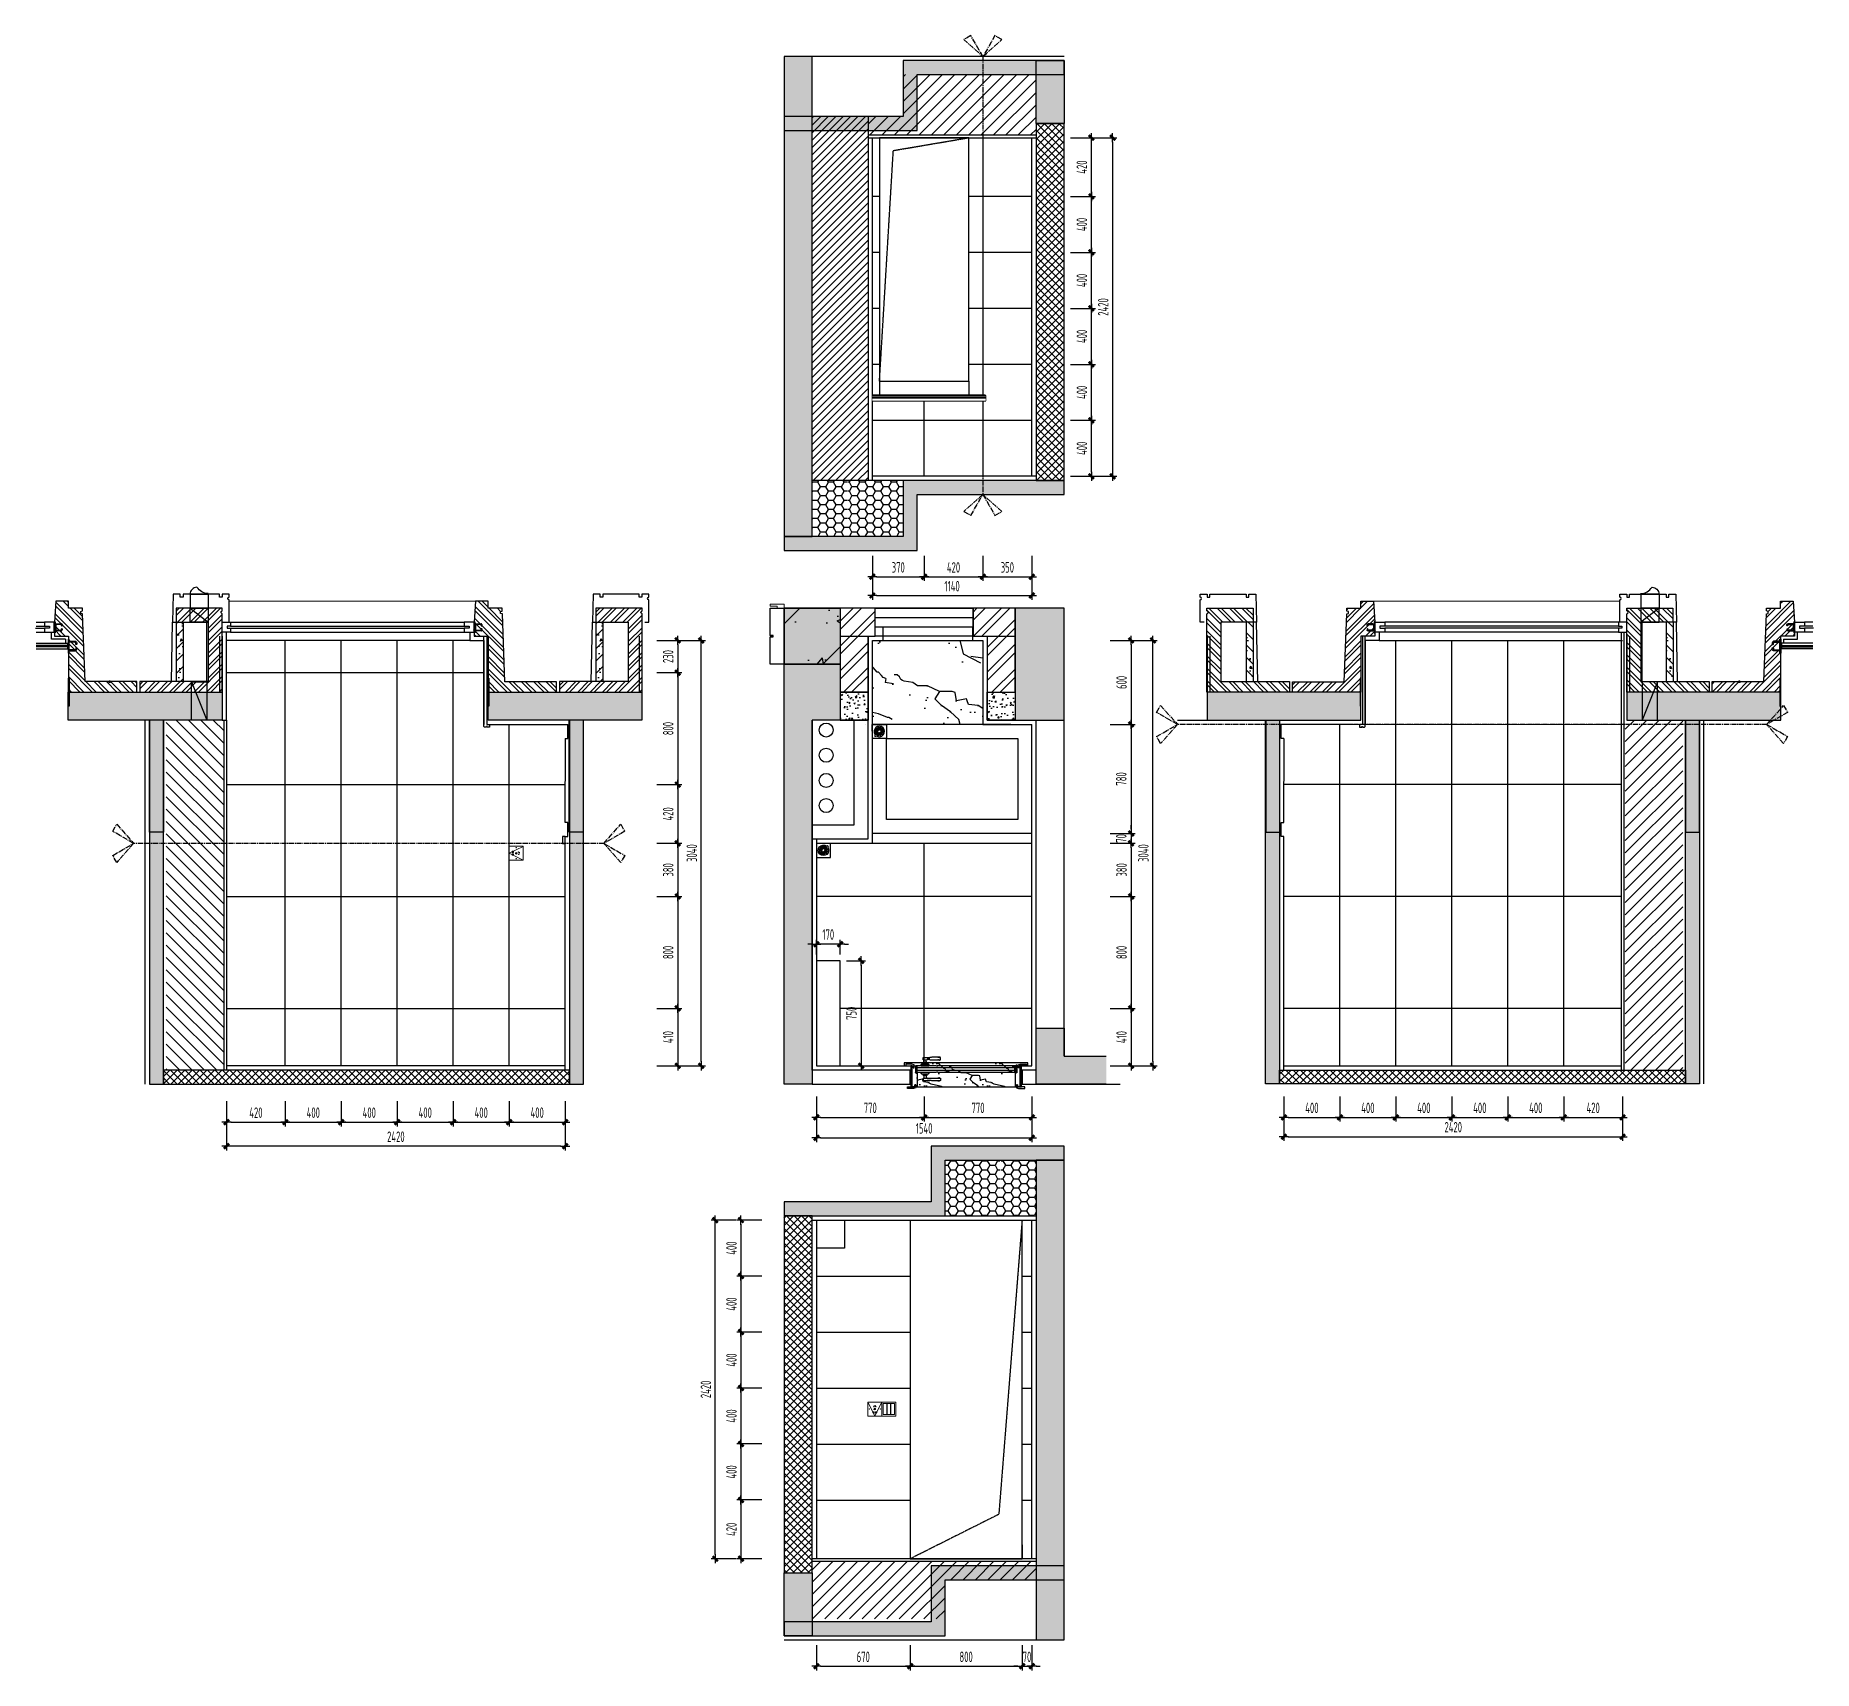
# Model space of a CAD drawing. Header units: inches. Extents: x 96003 to 270950, y -80202 to 65998.
# Drawn here: x 219447 to 232152, y 54314 to 65998 of the extents above; entities that cross this region are included whole.
import ezdxf

# ---------------------------------------------------------------- set-up
doc = ezdxf.new("R2010")
doc.units = ezdxf.units.IN
doc.header["$LTSCALE"] = 10
doc.header["$MEASUREMENT"] = 0
for name, pattern in [('$0$HIDDEN', [0.375, 0.25, -0.125]), ('ACAD_ISO03W100', [30, 12, -18]), ('CENTER2', [1.125, 0.75, -0.125, 0.125, -0.125]), ('DASH', [0.35, 0.25, -0.1])]:
    doc.linetypes.add(name, pattern=pattern)
for name, color, linetype in [('$0$LWK-建筑-立面-填充', 8, 'Continuous'), ('01', 200, 'Continuous'), ('05', 12, 'Continuous'), ('__附着_S88-LYGC-YTC-10_SEN147J2_设计区$0$PUB_HATCH', 8, 'Continuous'), ('A_SURFACE', 9, 'Continuous'), ('A_WALL', 4, 'Continuous'), ('AD-玻璃幕墙、窗', 12, 'Continuous'), ('B-DE-H', 8, 'Continuous'), ('C-顶面灯具、灯带', 22, 'Continuous'), ('DQ-GZ', 40, 'Continuous'), ('DQ-GZ-DASH', 40, 'DASH'), ('DQ-GZ-HATCH', 9, 'Continuous'), ('EL-03', 3, 'Continuous'), ('EL-1', 1, 'Continuous'), ('EL-136', 136, 'Continuous'), ('EL-BHATCH-250', 250, 'Continuous'), ('FC-FLOOR DRAIN【地漏】', 12, 'Continuous'), ('FC-分界线', 136, 'Continuous'), ('FC-地面造型', 136, 'Continuous'), ('FF-DOOR【门】', 60, 'Continuous'), ('FF-DOOR【门套】', 60, 'Continuous'), ('FF-FINISH【完成面】', 20, 'Continuous'), ('mat', 156, 'Continuous'), ('P-ANNO-DIMS', 250, 'Continuous'), ('SBEI', 1, 'Continuous'), ('WALL', 160, 'Continuous'), ('WINDOW', 3, 'Continuous'), ('洁具', 155, 'Continuous'), ('铝膜', 4, 'Continuous')]:
    doc.layers.add(name, color=color, linetype=linetype)
for name, color, linetype, lineweight in [('F-2', 145, 'Continuous', 0), ('J-金属幕墙', 34, 'Continuous', 13), ('L-立面看线', 8, 'Continuous', 13)]:
    doc.layers.add(name, color=color, linetype=linetype, lineweight=lineweight)
doc.styles.add('CCD_DIM', font='archs.shx', dxfattribs={"width": 0.7})
doc.dimstyles.new('1.30', dxfattribs={"dimscale": 30, "dimtxt": 2.5, "dimasz": 1, "dimexe": 1, "dimexo": 1.5, "dimgap": 1, "dimtad": 1, "dimdec": 0, "dimrnd": 5, "dimdsep": 46, "dimtxsty": 'CCD_DIM', "dimblk": 'CCD_Dimension_Tick', "dimcen": 1, "dimclrd": 44, "dimclre": 44, "dimclrt": 2, "dimadec": 0, "dimazin": 2, "dimtfac": 1, "dimtdec": 0, "dimtix": 1, "dimtmove": 2, "dimatfit": 3, "dimldrblk": 'CCD_Dimension_Tick', "dimfxl": 5, "dimfxlon": 1, "dimtolj": 1, "dimarcsym": 0})
pattern_1 = [(45, (225197.08, 61104.54), (-88.388, 88.388), []), (45, (225256, 61104.54), (-88.388, 88.388), [])]
pattern_2 = [(315, (222212.67, 70619.302), (26.516504, 26.516504), []), (45, (222212.67, 70619.302), (-26.516504, 26.516504), [])]

msp = doc.modelspace()

# ---------------------------------------------------------------- blocks, each defined once
blk = doc.blocks.new('锁具横_现代风格')
at = {"layer": 'mat', "color": 252, "linetype": 'ACAD_ISO03W100', "ltscale": 2}
for p, q in [((-4184, 1571), (-4184, 1555)), ((-4184, 1571), (-4184, 1555)), ((-4099, 1605), (-4099, 1615)), ((-4045, 1615), (-4099, 1615)), ((-4090, 1602), (-4096, 1602)), ((-4055, 1602), (-4090, 1602)), ((-4087, 1599), (-4087, 1599)), ((-4086, 1597), (-4059, 1597)), ((-4084, 1597), (-4084, 1590)), ((-4084, 1590), (-4061, 1590)), ((-4060, 1571), (-4084, 1571)), ((-4060, 1555), (-4084, 1555)), ((-4060, 1597), (-4060, 1590)), ((-4060, 1571), (-4060, 1555)), ((-4057, 1599), (-4057, 1599)), ((-4048, 1602), (-4055, 1602)), ((-4045, 1615), (-4045, 1605))]:
    blk.add_line(p, q, dxfattribs=at)
for points in [[(-4181, 1571, -0.28759), (-4175, 1574, 0.060586), (-4164, 1573, -0.212877), (-4163, 1572)], [(-4181, 1555, 0.28759), (-4175, 1552, -0.060586), (-4164, 1553, 0.212877), (-4163, 1554)], [(-4084, 1590, -0.34884), (-4081, 1587), (-4081, 1571)], [(-4061, 1590, 0.311671), (-4064, 1587), (-4064, 1571)]]:
    blk.add_lwpolyline(points, format="xyb", dxfattribs=at)
for centre, radius, start, end in [((-4150, 1152), 421, 84.1517, 94.5775), ((-4150, 1974), 421, 265.4225, 275.8483), ((-4097, 1595), 26.6, 246.1775, 298.0384), ((-4099, 1651), 80.9, 263.7444, 280.1567), ((-4097, 1532), 26.6, 61.9616, 113.8225), ((-4099, 1475), 80.9, 79.8433, 96.2556), ((-4096, 1605), 3, 180, 270), ((-4090, 1599), 2.4, 0, 90), ((-4086, 1599), 1.5, 180, 270), ((-4084, 1590), 0.3, 180, 270), ((-4137, 596), 976, 86.8799, 86.8872), ((-4061, 1590), 0.3, 270, 0), ((-4059, 1599), 1.5, 270, 0), ((-4055, 1599), 2.4, 90, 180), ((-4048, 1605), 3, 270, 0)]:
    blk.add_arc(centre, radius, start, end, dxfattribs=at)
blk = doc.blocks.new('*U44')
at = {"layer": 'FF-DOOR【门】', "color": 8, "linetype": 'DASH', "ltscale": 0.5}
for p, q in [((-756, 50, 0), (-756, 49, 0)), ((-756, 50, 0), (-746, 50, 0)), ((-756, 48, 0), (-755, 48, 0)), ((-746, 48, 0), (-747, 48, 0)), ((-746, 50, 0), (-746, 49, 0)), ((-744, 45), (-744, 0)), ((-48, 45), (-48, 0)), ((-44, 50), (-44, 49)), ((-34, 50), (-44, 50)), ((-44, 48), (-43, 48)), ((-36, 39, 0), (-36, 0, 0)), ((-34, 48), (-35, 48)), ((-34, 50), (-34, 49)), ((-40, -3, 0), (-32, -3, 0)), ((-36, 0, 0), (-36, -7, 0))]:
    blk.add_line(p, q, dxfattribs=at)
for points in [[(-754, 45), (-604, 45)], [(-604, 0), (-754, 0), (-754, 45)], [(-48, 33), (-744, 33)], [(-744, 12), (-48, 12)], [(-604, 45), (-604, 40), (-600, 40), (-600, 45)], [(-600, 45), (-38, 45), (-38, 0), (-600, 0)]]:
    blk.add_lwpolyline(points, dxfattribs=at)
at = {"layer": 'FF-DOOR【门】', "color": 8, "linetype": 'DASH', "ltscale": 0.5, "elevation": 0}
blk.add_lwpolyline([(-752, 50), (-750, 50), (-750, 55), (-752, 55)], close=True, dxfattribs=at)
at = {"layer": 'FF-DOOR【门】', "color": 8, "linetype": 'DASH', "ltscale": 0.5}
for points in [[(-604, 40), (-600, 40), (-600, 45), (-604, 45)], [(-604, 5), (-600, 5), (-600, 0), (-604, 0)], [(-38, 50), (-40, 50), (-40, 55), (-38, 55)]]:
    blk.add_lwpolyline(points, close=True, dxfattribs=at)
at = {"layer": 'FF-DOOR【门】', "color": 8, "linetype": 'DASH', "ltscale": 0.5, "elevation": 0}
blk.add_lwpolyline([(-38, -1), (-38, 39), (-34, 39), (-34, -1)], dxfattribs=at)
at = {"layer": 'FF-DOOR【门】', "color": 8, "linetype": 'DASH', "ltscale": 0.5}
for radius in [3, 2.5]:
    blk.add_circle((-36, -3, 0), radius, dxfattribs=at)
for centre in [(-751, 49, 0), (-39, 49)]:
    blk.add_arc(centre, 3.84, 188.5071, 351.4929, dxfattribs=at)
for centre, major_axis in [((-756, 49, 0), (0.212, 0.212)), ((-746, 49, 0), (-0.212, 0.212))]:
    blk.add_ellipse(centre, major_axis=major_axis, ratio=1, start_param=2.356194, end_param=3.926991, dxfattribs=at)
at = {"layer": 'FF-DOOR【门】', "color": 8, "linetype": 'DASH', "ltscale": 0.5, "extrusion": (0, 0, -1)}
for centre, major_axis in [((-44, 49), (0.212, 0.212)), ((-34, 49), (-0.212, 0.212))]:
    blk.add_ellipse(centre, major_axis=major_axis, ratio=1, start_param=2.356194, end_param=3.926991, dxfattribs=at)
at = {"layer": 'FF-DOOR【门套】', "elevation": 0}
for points in [[(-815, 150), (-761, 150), (-761, 135), (-755, 135), (-755, 150), (-755, 158), (-770, 162), (-770, 162), (-815, 162), (-815, 150)], [(-745, 150), (-755, 150), (-755, 135), (-761, 135), (-761, 150), (-781, 150), (-781, 0), (-773, 0), (-773, 15), (-767, 15), (-767, 0), (-757, 0), (-757, 50), (-745, 50), (-745, 150)], [(-827, 0), (-773, 0), (-773, 15), (-767, 15), (-767, 0), (-767, -8), (-782, -12), (-782, -12), (-827, -12), (-827, 0)]]:
    blk.add_lwpolyline(points, dxfattribs=at)
blk.add_lwpolyline([(-781, 0), (-790, 0), (-790, 150), (-781, 150)], close=True, dxfattribs=at)
at = {"layer": 'FF-DOOR【门套】'}
for points in [[(-45, 150), (-35, 150), (-35, 135), (-29, 135), (-29, 150), (-9, 150), (-9, 0), (-17, 0), (-17, 15), (-23, 15), (-23, 0), (-33, 0), (-33, 50), (-45, 50), (-45, 150)], [(25, 150), (-29, 150), (-29, 135), (-35, 135), (-35, 150), (-35, 158), (-20, 162), (-20, 162), (25, 162), (25, 150)], [(37, 0), (-17, 0), (-17, 15), (-23, 15), (-23, 0), (-23, -8), (-8, -12), (-8, -12), (37, -12), (37, 0)]]:
    blk.add_lwpolyline(points, dxfattribs=at)
blk.add_lwpolyline([(0, 0), (-9, 0), (-9, 150), (0, 150)], close=True, dxfattribs=at)
at = {"layer": 'FF-DOOR【门】', "color": 8, "linetype": 'DASH', "ltscale": 0.5, "rotation": 180}
blk.add_blockref('锁具横_现代风格', (-4761, 1660), dxfattribs=at)
at = {"layer": 'FF-DOOR【门】', "color": 8, "linetype": 'DASH', "ltscale": 0.5, "xscale": -1}
blk.add_blockref('锁具横_现代风格', (-4761, -1615), dxfattribs=at)
blk = doc.blocks.new('*U22')
at = {"color": 0}
blk.add_lwpolyline([(-71, -71), (0, -141), (71, -71), (0, 0)], close=True, dxfattribs=at)
at = {"color": 8}
for points in [[(6, -108), (6, -111, -1), (-6, -111), (-6, -108, -12.419481)], [(-27, -74, -0.988066), (-27, -67), (-12, -69, -0.836042), (-12, -72)], [(-22, -54, 0.988066), (-26, -60), (-11, -66, 0.836042), (-10, -63)], [(-22, -87, -0.988066), (-26, -81), (-11, -75, -0.836042), (-10, -78)], [(-17, -49, -0.988066), (-11, -45), (-5, -59, -0.836042), (-7, -61)], [(-17, -93, 0.988066), (-11, -96), (-5, -82, 0.836042), (-8, -81)], [(4, -43, 0.988066), (-4, -43), (-2, -58, 0.836042), (2, -58)], [(-4, -98, 0.988066), (4, -98), (2, -83, 0.836042), (-2, -83)], [(17, -49, 0.988066), (11, -45), (5, -59, 0.836042), (8, -61)], [(17, -93, -0.988066), (11, -96), (5, -82, -0.836042), (7, -81)], [(22, -54, -0.988066), (26, -60), (11, -66, -0.836042), (10, -63)], [(22, -87, 0.988066), (26, -81), (11, -75, 0.836042), (10, -78)], [(27, -67, -0.988066), (27, -74), (12, -72, -0.836042), (12, -69)]]:
    blk.add_lwpolyline(points, format="xyb", close=True, dxfattribs=at)
blk = doc.blocks.new('$0$jfgDFGDFHFuhgaerren32cht15f15dsfdsfsd121墙身-栏板-接头')
at = {"layer": '$0$LWK-建筑-立面-填充'}
h = blk.add_hatch(dxfattribs=at)
h.set_pattern_fill('ANSI32', color=8, scale=10, style=0)
h.set_pattern_definition([(45, (-118960.0216, 1725.9335), (-2.65165043, 2.65165043), []), (45, (-118958.254, 1725.9335), (-2.65165043, 2.65165043), [])])
h.paths.add_polyline_path([(42, 0), (-38, 0), (-38, -6), (42, -6)])
for points in [[(-16, 0), (-19, 0), (-20, 0, 0.414214), (-16, 4)], [(19, 0), (22, 0), (23, 0, -0.414214), (19, 4)]]:
    blk.add_hatch(color=4).paths.add_polyline_path(points)
at = {"color": 3}
for p, q in [((-38, 0), (42, 0)), ((-38, -6), (-38, 0)), ((42, 0), (42, -6)), ((42, -6), (-38, -6))]:
    blk.add_line(p, q, dxfattribs=at)
at = {"color": 1}
for p, q in [((-15, 0), (-15, 4)), ((-14, 0), (-14, 4)), ((-13, 0), (-13, 4)), ((-12, 0), (-12, 4)), ((-11, 0), (-11, 4)), ((-10, 0), (-10, 4)), ((-9, 0), (-9, 4)), ((-8, 0), (-8, 4)), ((-7, 0), (-7, 4)), ((-6, 0), (-6, 4)), ((-5, 0), (-5, 4)), ((-4, 0), (-4, 4)), ((-3, 0), (-3, 4)), ((-2, 0), (-2, 4)), ((-1, 0), (-1, 4)), ((0, 0), (0, 4)), ((1, 0), (1, 4)), ((2, 0), (2, 4)), ((3, 0), (3, 4)), ((4, 0), (4, 4)), ((5, 0), (5, 4)), ((6, 0), (6, 4)), ((7, 0), (7, 4)), ((8, 0), (8, 4)), ((9, 0), (9, 4)), ((10, 0), (10, 4)), ((11, 0), (11, 4)), ((12, 0), (12, 4)), ((13, 0), (13, 4)), ((14, 0), (14, 4)), ((15, 0), (15, 4)), ((16, 0), (16, 4)), ((17, 0), (17, 4)), ((18, 0), (18, 4)), ((19, 0), (19, 4)), ((-20, -10), (-20, -6)), ((-19, -10), (-19, -6)), ((-18, -10), (-18, -6)), ((-17, -10), (-17, -6)), ((-16, -10), (-16, -6)), ((-15, -10), (-15, -6)), ((-14, -10), (-14, -6)), ((-13, -10), (-13, -6)), ((-12, -10), (-12, -6)), ((-11, -10), (-11, -6)), ((-10, -10), (-10, -6)), ((-9, -10), (-9, -6)), ((-8, -10), (-8, -6)), ((-7, -10), (-7, -6)), ((-6, -10), (-6, -6)), ((-5, -10), (-5, -6)), ((-4, -10), (-4, -6)), ((-3, -10), (-3, -6)), ((-2, -10), (-2, -6)), ((-1, -10), (-1, -6)), ((0, -10), (0, -6)), ((1, -10), (1, -6)), ((2, -10), (2, -6)), ((3, -10), (3, -6)), ((4, -10), (4, -6)), ((5, -10), (5, -6)), ((6, -10), (6, -6)), ((7, -10), (7, -6)), ((8, -10), (8, -6)), ((9, -10), (9, -6)), ((10, -10), (10, -6)), ((11, -10), (11, -6)), ((12, -10), (12, -6)), ((13, -10), (13, -6)), ((14, -10), (14, -6)), ((15, -10), (15, -6)), ((16, -10), (16, -6)), ((17, -10), (17, -6)), ((18, -10), (18, -6)), ((19, -10), (19, -6)), ((20, -10), (20, -6)), ((21, -10), (21, -6)), ((22, -10), (22, -6)), ((23, -10), (23, -6)), ((24, -10), (24, -6))]:
    blk.add_line(p, q, dxfattribs=at)
at = {"color": 1, "linetype": '$0$HIDDEN', "ltscale": 0.25}
blk.add_lwpolyline([(21, -6, -0.414214), (27, -12), (27, -50, -0.414214), (21, -56), (14, -56, -1), (14, -51), (21, -51, 0.414214), (22, -50), (22, -12, 0.414214), (21, -11), (-17, -11, 0.414214), (-18, -12), (-18, -50, 0.414214), (-17, -51), (-10, -51, -1), (-10, -56), (-17, -56, -0.414214), (-23, -50), (-23, -12, -0.414214), (-17, -6)], format="xyb", dxfattribs=at)
at = {"color": 4}
for centre, start, end in [((-20, 4), 270, 0), ((23, 4), 180, 270)]:
    blk.add_arc(centre, 3.6, start, end, dxfattribs=at)
at = {"color": 1}
for centre, start, end in [((-28, -5), 321.358, 352.6077), ((31, -5), 187.3923, 218.642)]:
    blk.add_arc(centre, 6.57, start, end, dxfattribs=at)
blk = doc.blocks.new('A$C29FB2657')
blk.add_lwpolyline([(50, 0), (-50, 0), (-50, -6), (50, -6), (50, 0)])
for points in [[(-35, -6), (-35, -48, 0.414214), (-22, -61), (-14, -61, 1), (-14, -53), (-22, -53, -0.414214), (-27, -48), (-27, -6)], [(35, -6), (35, -48, -0.414214), (22, -61), (14, -61, -1), (14, -53), (22, -53, 0.414214), (27, -48), (27, -6)]]:
    blk.add_lwpolyline(points, format="xyb")
blk = doc.blocks.new('14')
at = {"layer": 'B-DE-H'}
h = blk.add_hatch(dxfattribs=at)
h.set_pattern_fill('金属,_O', color=256, scale=25)
h.set_pattern_definition([(45, (0, 0), (-44.194174, 44.194174), []), (45, (29.46, 0), (-44.194174, 44.194174), [])])
h.paths.add_polyline_path([(536771, -195953), (536771, -195463), (536846, -195463), (536846, -196053), (536246, -196053), (536246, -195723), (536346, -195723), (536346, -195953)])
at = {"layer": '铝膜'}
blk.add_lwpolyline([(536771, -195953), (536771, -195463), (536846, -195463), (536846, -196053), (536286, -196053, 1), (536266, -196053), (536246, -196053), (536246, -195723), (536346, -195723), (536346, -195953), (536771, -195953)], format="xyb", dxfattribs=at)
blk = doc.blocks.new('142')
at = {"layer": 'B-DE-H'}
h = blk.add_hatch(dxfattribs=at)
h.set_pattern_fill('金属,_O', color=256, scale=25)
h.set_pattern_definition([(135, (350669.75, 97199.625), (44.194174, 44.194174), []), (135, (350640.29, 97199.625), (44.194174, 44.194174), [])])
edge = h.paths.add_edge_path()
edge.add_line((513235, -192054), (513233, -192043))
edge.add_line((513233, -192043), (513218, -192043))
edge.add_line((513218, -192043), (513215, -192053))
edge.add_line((513215, -192053), (513195, -192053))
edge.add_line((513195, -192053), (513195, -191953))
edge.add_line((513195, -191953), (513145, -191953))
edge.add_line((513145, -191953), (513145, -191863))
edge.add_line((513145, -191863), (513295, -191853))
edge.add_line((513295, -191853), (513395, -191853))
edge.add_line((513395, -191853), (513395, -191953))
edge.add_line((513395, -191953), (513795, -191953))
edge.add_line((513795, -191953), (513795, -192443))
edge.add_line((513795, -192443), (513720, -192443))
edge.add_line((513720, -192443), (513720, -192073))
edge.add_line((513720, -192073), (513235, -192054))
at = {"layer": 'A_WALL', "elevation": 0}
blk.add_lwpolyline([(513235, -192054), (513233, -192043), (513218, -192043), (513215, -192053), (513195, -192053), (513195, -191953), (513145, -191953), (513145, -191863), (513295, -191853), (513395, -191853), (513395, -191953), (513795, -191953), (513795, -191953), (513795, -192443), (513720, -192443), (513720, -192073), (513235, -192054)], dxfattribs=at)
blk.add_lwpolyline([(513895, -191953), (513695, -191953), (513695, -191959), (513895, -191959)], close=True, dxfattribs=at)
blk = doc.blocks.new('ewee43')
h = blk.add_hatch(color=250)
h.dxf.hatch_style = 1
h.paths.add_polyline_path([(222825, 51766), (222825, 50666), (223025, 50666), (223025, 51086), (223825, 51086), (223825, 51186), (223025, 51186), (223025, 51766)])
h = blk.add_hatch(color=250)
h.dxf.hatch_style = 1
h.paths.add_polyline_path([(222825, 48766), (222825, 47666), (223025, 47666), (223025, 48086), (223825, 48086), (223825, 48186), (223025, 48186), (223025, 48766)])
at = {"layer": '01'}
h = blk.add_hatch(dxfattribs=at)
h.set_pattern_fill('钢筋混凝土', color=256, scale=25, style=0)
h.set_pattern_definition([(45, (-277622.5, 243690.71), (-44.194174, 44.194174), []), (50, (-277622.5, 243690.7), (179.315046, -15.688034), [18.75, -206.25]), (355, (-277622.5, 243690.7), (-34.687833, 188.048033), [15, -165]), (100.4514, (-277607.56, 243689.4), (144.627345, 172.359886), [15.93505, -175.28553]), (46.1842, (-277622.5, 243740.7), (266.81026, -41.37975), [28.125, -309.375]), (96.6356, (-277600.27, 243737.26), (233.66568, 243.52947), [23.90257, -262.92825]), (351.1842, (-277622.5, 243740.7), (233.66549, 243.52965), [22.5, -247.5]), (21, (-277597.5, 243728.2), (149.226763, -100.654723), [18.75, -206.25]), (326, (-277597.5, 243728.2), (60.82883, 181.28751), [15, -165]), (71.4514, (-277585.06, 243719.82), (210.055657, 80.632624), [15.93505, -175.28553]), (37.5, (-277622.5, 243690.71), (3.039964, 83.2234635), [0, -163, 0, -167.5, 0, -165.625]), (7.5, (-277622.5, 243690.71), (65.767384, 98.602928), [0, -95.5, 0, -159.25, 0, -63.125]), (327.5, (-277678.25, 243690.71), (133.455609, -5.638718), [0, -62.5, 0, -195, 0, -258.75]), (317.5, (-277703.25, 243690.71), (145.796542, 25.026246), [0, -81.25, 0, -129.5, 0, -183.75])])
h.paths.add_polyline_path([(222325, 50996), (222325, 50946), (222750, 50946), (222750, 50996)])
h = blk.add_hatch(dxfattribs=at)
h.set_pattern_fill('钢筋混凝土', color=256, scale=25, style=0)
h.set_pattern_definition([(45, (-277622.5, 240690.71), (-44.194174, 44.194174), []), (50, (-277622.5, 240690.7), (179.315046, -15.688034), [18.75, -206.25]), (355, (-277622.5, 240690.7), (-34.687833, 188.048033), [15, -165]), (100.4514, (-277607.56, 240689.4), (144.627345, 172.359886), [15.93505, -175.28553]), (46.1842, (-277622.5, 240740.7), (266.81026, -41.37975), [28.125, -309.375]), (96.6356, (-277600.27, 240737.26), (233.66568, 243.52947), [23.90257, -262.92825]), (351.1842, (-277622.5, 240740.7), (233.66549, 243.52965), [22.5, -247.5]), (21, (-277597.5, 240728.2), (149.226763, -100.654723), [18.75, -206.25]), (326, (-277597.5, 240728.2), (60.82883, 181.28751), [15, -165]), (71.4514, (-277585.06, 240719.82), (210.055657, 80.632624), [15.93505, -175.28553]), (37.5, (-277622.5, 240690.71), (3.039964, 83.2234635), [0, -163, 0, -167.5, 0, -165.625]), (7.5, (-277622.5, 240690.71), (65.767384, 98.602928), [0, -95.5, 0, -159.25, 0, -63.125]), (327.5, (-277678.25, 240690.71), (133.455609, -5.638718), [0, -62.5, 0, -195, 0, -258.75]), (317.5, (-277703.25, 240690.71), (145.796542, 25.026246), [0, -81.25, 0, -129.5, 0, -183.75])])
h.paths.add_polyline_path([(222325, 47996), (222325, 47946), (222750, 47946), (222750, 47996)])
at = {"layer": 'B-DE-H'}
h = blk.add_hatch(dxfattribs=at)
h.set_pattern_fill('金属,_O', color=256, scale=25)
h.set_pattern_definition([(135, (59699.013, 337917.83), (44.194174, 44.194174), []), (135, (59669.55, 337917.83), (44.194174, 44.194174), [])])
edge = h.paths.add_edge_path()
edge.add_line((222265, 48664), (222262, 48676))
edge.add_line((222262, 48676), (222247, 48676))
edge.add_line((222247, 48676), (222245, 48665))
edge.add_line((222245, 48665), (222225, 48666))
edge.add_line((222225, 48666), (222225, 48766))
edge.add_line((222225, 48766), (222175, 48766))
edge.add_line((222175, 48766), (222175, 48856))
edge.add_line((222175, 48856), (222325, 48866))
edge.add_line((222325, 48866), (222425, 48866))
edge.add_line((222425, 48866), (222425, 48766))
edge.add_line((222425, 48766), (222825, 48766))
edge.add_line((222825, 48766), (222825, 48276))
edge.add_line((222825, 48276), (222750, 48276))
edge.add_line((222750, 48276), (222750, 48646))
edge.add_line((222750, 48646), (222265, 48664))
at = {"layer": '01'}
for p, q in [((222325, 51995, 0), (222325, 51936, 0)), ((222353, 51995, 0), (222353, 51936, 0)), ((222367, 52000, 0), (222367, 51936, 0)), ((222395, 51995, 0), (222395, 51936, 0)), ((222475, 51995, 0), (222475, 51766, 0)), ((222490, 51771, 0), (222490, 51995, 0)), ((222500, 51771, 0), (222500, 51995, 0)), ((222515, 51995, 0), (222515, 51766, 0)), ((222445, 51786, 0), (222475, 51786, 0)), ((222475, 51771, 0), (222515, 51771, 0)), ((222825, 51766), (222825, 50666)), ((223025, 51766), (222825, 51766)), ((223025, 51186), (223025, 51766)), ((223825, 51186), (223025, 51186)), ((223025, 50666), (223025, 51086)), ((223025, 51086), (223825, 51086)), ((223825, 51086), (223825, 51186)), ((222225, 50896, 0), (222325, 50766, 0)), ((222750, 50886), (223025, 50776, 0)), ((222825, 50666), (223025, 50666)), ((222825, 48766), (222825, 47666)), ((223025, 48766), (222825, 48766)), ((223025, 48186), (223025, 48766)), ((223825, 48186), (223025, 48186)), ((223825, 48086), (223825, 48186)), ((223025, 47666), (223025, 48086)), ((223025, 48086), (223825, 48086)), ((222825, 47666), (223025, 47666))]:
    blk.add_line(p, q, dxfattribs=at)
at = {"layer": '01', "elevation": 0}
for points in [[(222325, 51936), (222353, 51936), (222353, 51901), (222367, 51901), (222367, 51936), (222395, 51936), (222395, 51866), (222325, 51866)], [(222325, 51936), (222353, 51936), (222353, 51901), (222367, 51901), (222367, 51936), (222395, 51936), (222395, 51866), (222325, 51866)], [(222325, 50896), (222225, 50896), (222225, 50766), (222325, 50766)]]:
    blk.add_lwpolyline(points, close=True, dxfattribs=at)
for points in [[(222445, 51786), (222445, 51886), (222395, 51886)], [(222750, 51029), (222325, 51020)], [(222325, 50996), (222750, 50996)], [(222125, 50896), (222225, 50896)], [(222325, 50946), (222750, 50946)], [(222125, 50766), (222225, 50766)], [(222750, 50776), (222325, 50776)], [(222425, 50686), (222825, 50686)], [(222425, 50666), (222825, 50666)], [(222750, 48029), (222325, 48020)], [(222325, 47996), (222750, 47996)], [(222325, 47946), (222750, 47946)], [(222425, 47686), (222825, 47686)], [(222425, 47666), (222825, 47666)]]:
    blk.add_lwpolyline(points, dxfattribs=at)
at = {"layer": '01', "const_width": 10}
blk.add_lwpolyline([(222755, 51470, 1), (222745, 51470, 1)], format="xyb", close=True, dxfattribs=at)
blk.add_lwpolyline([(222755, 51470, 1), (222745, 51470, 1)], format="xyb", close=True, dxfattribs=at)
blk.add_lwpolyline([(222755, 51470, 1), (222745, 51470, 1)], format="xyb", close=True, dxfattribs=at)
at = {"layer": '01', "elevation": 0}
for points in [[(222325, 50646), (222325, 50616), (222165, 50616, 1), (222145, 50616), (222125, 50616), (222125, 50666), (222145, 50666), (222145, 50686), (222125, 50686), (222125, 50946), (222145, 50946), (222145, 50966), (222125, 50966), (222125, 51016), (222325, 51020), (222325, 50996)], [(222120, 50766, 0.237906), (222075, 50846, -0.414214), (222125, 50896), (222125, 50896), (222125, 50766), (222120, 50766)], [(222325, 47646), (222325, 47616), (222165, 47616, 1), (222145, 47616), (222125, 47616), (222125, 47666), (222145, 47666), (222145, 47686), (222125, 47686), (222125, 47946), (222145, 47946), (222145, 47966), (222125, 47966), (222125, 48016), (222325, 48020), (222325, 47996)]]:
    blk.add_lwpolyline(points, format="xyb", dxfattribs=at)
at = {"layer": '01'}
blk.add_lwpolyline([(223025, 50886), (222750, 50886), (222750, 50776), (223025, 50776)], close=True, dxfattribs=at)
at = {"layer": 'A_WALL', "elevation": 0}
blk.add_lwpolyline([(222265, 48664), (222262, 48676), (222247, 48676), (222245, 48665), (222225, 48666), (222225, 48766), (222175, 48766), (222175, 48856), (222325, 48866), (222425, 48866), (222425, 48766), (222825, 48766), (222825, 48766), (222825, 48276), (222750, 48276), (222750, 48646), (222265, 48664)], dxfattribs=at)
blk.add_lwpolyline([(222925, 48766), (222725, 48766), (222725, 48760), (222925, 48760)], close=True, dxfattribs=at)
at = {"layer": 'L-立面看线'}
blk.add_line((222175, 48856, 0), (222175, 50616, 0), dxfattribs=at)
at = {"layer": 'WINDOW', "color": 136}
for p, q in [((222325, 50607, 0), (222325, 48936, 0)), ((222353, 50607, 0), (222353, 48936, 0)), ((222367, 50607, 0), (222367, 48936, 0)), ((222395, 50607, 0), (222395, 48936, 0)), ((222325, 48995, 0), (222325, 48936, 0)), ((222353, 48995, 0), (222353, 48936, 0)), ((222367, 49000, 0), (222367, 48936, 0)), ((222395, 48995, 0), (222395, 48936, 0))]:
    blk.add_line(p, q, dxfattribs=at)
at = {"layer": 'WINDOW', "color": 136, "elevation": 0}
for points in [[(222325, 50607), (222353, 50607), (222353, 50631), (222367, 50631), (222367, 50607), (222395, 50607), (222395, 50666), (222325, 50666)], [(222325, 48936), (222353, 48936), (222353, 48901), (222367, 48901), (222367, 48936), (222395, 48936), (222395, 48866), (222325, 48866)], [(222325, 48936), (222353, 48936), (222353, 48901), (222367, 48901), (222367, 48936), (222395, 48936), (222395, 48866), (222325, 48866)]]:
    blk.add_lwpolyline(points, close=True, dxfattribs=at)
at = {"color": 250}
blk.add_blockref('14', (-314022, 246718, 0), dxfattribs=at)
at = {"layer": '01'}
for name, p in [('142', (-290971, 243718, 0)), ('14', (-314022, 243718, 0))]:
    blk.add_blockref(name, p, dxfattribs=at)
at = {"layer": '01', "extrusion": (0, 0, -1), "zscale": -1}
blk.add_blockref('$0$jfgDFGDFHFuhgaerren32cht15f15dsfdsfsd121墙身-栏板-接头', (-222363, 51866, 0), dxfattribs=at)
at = {"layer": '01', "xscale": -1}
blk.add_blockref('A$C29FB2657', (222495, 51766, 0), dxfattribs=at)
at = {"layer": 'WINDOW', "color": 136, "extrusion": (0, 0, -1), "zscale": -1}
blk.add_blockref('$0$jfgDFGDFHFuhgaerren32cht15f15dsfdsfsd121墙身-栏板-接头', (-222363, 48866, 0), dxfattribs=at)
blk = doc.blocks.new('A$C4C492273')
at = {"layer": 'EL-03', "elevation": 0}
blk.add_lwpolyline([(32, 25), (27, 30), (-618, 30), (-618, 10), (12, 10), (12, -10), (12, -10), (32, -10), (32, 7), (27, 7), (27, 12), (32, 12), (32, 25)], dxfattribs=at)
blk = doc.blocks.new('ERFFFF')
h = blk.add_hatch(color=250)
h.dxf.hatch_style = 1
h.paths.add_polyline_path([(233301, 45547), (233301, 45447), (230701, 45447), (230701, 45547)])
h = blk.add_hatch()
h.set_pattern_fill('ANSI31', color=250, scale=500)
h.set_pattern_definition([(135, (496630.586, 160421.99), (44.194174, 44.194174), [])])
h.paths.add_polyline_path([(230701, 45016), (230701, 45427), (233201, 45427), (233201, 45016)])
h = blk.add_hatch()
h.set_pattern_fill('ANSI37', color=250, scale=300, angle=-90)
h.set_pattern_definition([(225, (233759.26, 211775.273), (-26.516504, 26.516504), []), (135, (233759.26, 211775.273), (26.516504, 26.516504), [])])
h.paths.add_polyline_path([(233301, 42546), (233201, 42546), (233201, 45447), (233301, 45447)])
h = blk.add_hatch(color=250)
h.dxf.hatch_style = 1
h.paths.add_polyline_path([(233301, 42546), (233301, 42446), (230701, 42446), (230701, 42546)])
at = {"color": 5}
for p, q in [((233301, 45577), (230701, 45577)), ((230831, 42576), (231136, 42576)), ((231431, 42576), (231139, 42576)), ((233201, 42576), (231531, 42576))]:
    blk.add_line(p, q, dxfattribs=at)
at = {"color": 3, "linetype": 'ByBlock'}
blk.add_line((230731, 43066), (230731, 42556), dxfattribs=at)
at = {"color": 5}
blk.add_lwpolyline([(233301, 42546), (233201, 42546), (233201, 45447), (233301, 45447)], close=True, dxfattribs=at)
for points in [[(230831, 42576), (230831, 42556), (230731, 42556)], [(231531, 42576), (231531, 42556), (231431, 42556), (231431, 42576)]]:
    blk.add_lwpolyline(points, dxfattribs=at)
at = {"layer": '01'}
for p, q in [((230701, 42546), (230701, 43046)), ((230701, 42416), (230701, 42546)), ((230900, 42546), (230900, 42546)), ((230701, 41816), (230701, 42416)), ((230701, 42416), (230701, 42416))]:
    blk.add_line(p, q, dxfattribs=at)
for points in [[(233301, 45547), (233301, 45447), (230701, 45447), (230701, 45547)], [(233301, 42546), (233301, 42446), (230701, 42446), (230701, 42546)]]:
    blk.add_lwpolyline(points, close=True, dxfattribs=at)
at = {"layer": 'FC-地面造型', "color": 136, "linetype": 'ByBlock'}
for p, q in [((231161, 44986), (231161, 42576)), ((231961, 44986), (231961, 42576)), ((232761, 44986), (232761, 42576)), ((233171, 44576), (230131, 44576)), ((233171, 44176), (230131, 44176)), ((233171, 43776), (230131, 43776)), ((233171, 43376), (230131, 43376)), ((233171, 42976), (230731, 42976))]:
    blk.add_line(p, q, dxfattribs=at)
at = {"layer": 'FC-地面造型', "color": 20, "linetype": 'ByBlock'}
blk.add_line((233171, 42576), (233171, 44986), dxfattribs=at)
at = {"layer": 'FF-FINISH【完成面】', "linetype": 'ByBlock'}
for p, q in [((230131, 43257, 0), (230131, 44996)), ((230131, 43157, 0), (230731, 43157))]:
    blk.add_line(p, q, dxfattribs=at)
at = {"layer": 'FF-FINISH【完成面】', "linetype": 'ByBlock', "elevation": 0}
blk.add_lwpolyline([(230071, 43257), (230131, 43257), (230131, 43157)], dxfattribs=at)
at = {"layer": 'L-立面看线'}
blk.add_lwpolyline([(230731, 44996), (230731, 43066)], dxfattribs=at)
at = {"layer": 'SBEI', "color": 136}
blk.add_line((230071, 45006, 0), (233201, 45006), dxfattribs=at)
at = {"layer": 'SBEI', "color": 3}
blk.add_line((230071, 44986, 0), (233201, 44986), dxfattribs=at)
at = {"layer": 'FC-地面造型', "color": 20, "linetype": 'ByBlock'}
blk.add_blockref('ewee43', (7676, -5639), dxfattribs=at)
at = {"layer": 'FF-FINISH【完成面】', "linetype": 'ByBlock'}
blk.add_blockref('A$C4C492273', (230719, 43127, 0), dxfattribs=at)
blk = doc.blocks.new('*U238')
at = {"layer": 'EL-1', "linetype": 'CENTER2', "ltscale": 5}
blk.add_lwpolyline([(-45, 2976), (-187, 3102), (-135, 3132), (-45, 2976), (45, 3132), (97, 3102), (-45, 2976), (-45, -1409), (97, -1535), (45, -1565), (-45, -1409), (-135, -1565), (-187, -1535), (-45, -1409)], dxfattribs=at)
blk = doc.blocks.new('A$C7C994854')
at = {"color": 0}
blk.add_lwpolyline([(0, 100), (95, 100, -0.414214), (98, 98), (98, 2, -0.414214), (95, 0), (0, 0, -0.414214), (-2, 2), (-2, 98, -0.414214)], format="xyb", close=True, dxfattribs=at)
for points in [[(43, 26), (44, 27), (40, 35), (38, 34)], [(47, 46), (49, 46), (49, 54), (47, 54)], [(51, 27), (52, 26), (57, 34), (55, 35)]]:
    blk.add_lwpolyline(points, close=True, dxfattribs=at)
for points in [[(40, 71), (40, 70), (42, 70), (42, 79), (40, 79), (40, 77)], [(55, 71), (55, 70), (53, 70), (53, 79), (55, 79), (55, 77)]]:
    blk.add_lwpolyline(points, dxfattribs=at)
for centre, radius in [((8, 50), 1.54), ((48, 50), 6), ((87, 50), 1.54)]:
    blk.add_circle(centre, radius, dxfattribs=at)
for centre, start, end in [((37, 74), 40.2111, 319.7889), ((58, 74), 220.2111, 139.7889)]:
    blk.add_arc(centre, 4, start, end, dxfattribs=at)
blk = doc.blocks.new('*U64')
at = {"xscale": -1}
blk.add_blockref('A$C7C994854', (40, -30), dxfattribs=at)
blk = doc.blocks.new('FSDFGG')
h = blk.add_hatch(color=250)
h.dxf.hatch_style = 1
h.paths.add_polyline_path([(230733, 38369), (230733, 38269), (233333, 38269), (233333, 38369)])
h = blk.add_hatch()
h.set_pattern_fill('ANSI37', color=250, scale=300, angle=-90)
h.set_pattern_definition([(315, (230274.773, 204597.428), (26.516504, 26.516504), []), (45, (230274.773, 204597.428), (-26.516504, 26.516504), [])])
h.paths.add_polyline_path([(230733, 35368), (230833, 35368), (230833, 38269), (230733, 38269)])
h = blk.add_hatch()
h.set_pattern_fill('ANSI31', color=250, scale=500)
h.set_pattern_definition([(45, (-32596.55, 153244.14), (-44.194174, 44.194174), [])])
h.paths.add_polyline_path([(233333, 37838), (233333, 38249), (230833, 38249), (230833, 37838)])
h = blk.add_hatch(color=250)
h.dxf.hatch_style = 1
h.paths.add_polyline_path([(230733, 35368), (230733, 35268), (233333, 35268), (233333, 35368)])
at = {"color": 5}
for p, q in [((230733, 38399), (233333, 38399)), ((230833, 35398), (232503, 35398)), ((232603, 35398), (232895, 35398)), ((233203, 35398), (232898, 35398))]:
    blk.add_line(p, q, dxfattribs=at)
at = {"color": 3, "linetype": 'ByBlock'}
blk.add_line((233303, 35939), (233303, 35378), dxfattribs=at)
at = {"color": 5}
blk.add_lwpolyline([(230733, 35368), (230833, 35368), (230833, 38269), (230733, 38269)], close=True, dxfattribs=at)
for points in [[(232503, 35398), (232503, 35378), (232603, 35378), (232603, 35398)], [(233203, 35398), (233203, 35378), (233303, 35378)]]:
    blk.add_lwpolyline(points, dxfattribs=at)
at = {"layer": '01'}
for p, q in [((233333, 35368), (233333, 35868)), ((233134, 35368), (233134, 35368)), ((233333, 35238), (233333, 35368)), ((233333, 35238), (233333, 35238))]:
    blk.add_line(p, q, dxfattribs=at)
for points in [[(230733, 38369), (230733, 38269), (233333, 38269), (233333, 38369)], [(230733, 35368), (230733, 35268), (233333, 35268), (233333, 35368)]]:
    blk.add_lwpolyline(points, close=True, dxfattribs=at)
at = {"layer": 'F-2', "color": 136, "linetype": 'ByBlock', "elevation": 0}
blk.add_lwpolyline([(232333, 35699), (232383, 35798), (232431, 35698)], dxfattribs=at)
at = {"layer": 'FC-地面造型', "color": 20, "linetype": 'ByBlock'}
blk.add_line((230863, 35398), (230863, 37818), dxfattribs=at)
at = {"layer": 'FC-地面造型', "color": 136, "linetype": 'ByBlock'}
for p, q in [((231273, 37818), (231273, 35398)), ((232073, 37818), (232073, 35398)), ((232873, 37818), (232873, 35398)), ((233673, 37818), (233673, 35979, 0)), ((230863, 37398), (233903, 37398)), ((230863, 36998), (233903, 36998)), ((230863, 36598), (233903, 36598)), ((230863, 36198), (233903, 36198)), ((230863, 35798), (233303, 35798))]:
    blk.add_line(p, q, dxfattribs=at)
at = {"layer": 'FF-FINISH【完成面】', "linetype": 'ByBlock'}
for p, q in [((233903, 36079, 0), (233903, 37818)), ((233903, 35979, 0), (233303, 35979))]:
    blk.add_line(p, q, dxfattribs=at)
at = {"layer": 'FF-FINISH【完成面】', "linetype": 'ByBlock', "elevation": 0}
blk.add_lwpolyline([(233963, 36079), (233903, 36079), (233903, 35979)], dxfattribs=at)
at = {"layer": 'FF-FINISH【完成面】', "linetype": 'ByBlock'}
blk.add_lwpolyline([(232503, 35398), (232503, 35418), (232453, 35418), (232453, 35398)], dxfattribs=at)
at = {"layer": 'SBEI', "color": 136}
blk.add_line((233333, 37838, 0), (230833, 37838), dxfattribs=at)
at = {"layer": 'SBEI', "color": 3}
blk.add_line((233333, 37818, 0), (230833, 37818), dxfattribs=at)
blk.add_lwpolyline([(233333, 37849), (233333, 37818), (233963, 37818)], dxfattribs=at)
at = {"layer": 'F-2'}
blk.add_blockref('*U64', (232390, 35728), dxfattribs=at)
at = {"layer": 'FC-地面造型', "color": 20, "linetype": 'ByBlock', "xscale": -1}
blk.add_blockref('ewee43', (456358, -12817), dxfattribs=at)
at = {"layer": 'FF-FINISH【完成面】', "linetype": 'ByBlock', "xscale": -1}
blk.add_blockref('A$C4C492273', (233315, 35949, 0), dxfattribs=at)
blk = doc.blocks.new('*U485')
at = {"layer": 'EL-1', "linetype": 'CENTER2', "ltscale": 5}
blk.add_lwpolyline([(-45, 2976), (-187, 3102), (-135, 3132), (-45, 2976), (45, 3132), (97, 3102), (-45, 2976), (-45, -524), (97, -650), (45, -680), (-45, -524), (-135, -680), (-187, -650), (-45, -524)], dxfattribs=at)
blk = doc.blocks.new('*U164')
h = blk.add_hatch()
h.set_pattern_fill('ANSI37', color=250, scale=300, angle=-90)
h.set_pattern_definition(pattern_2)
h.paths.add_polyline_path([(144521, -74485), (144521, -74685), (147071, -74685), (147071, -74485)])
at = {"color": 5, "elevation": 0}
blk.add_lwpolyline([(144521, -74485), (144521, -74685), (147071, -74685), (147071, -74485)], close=True, dxfattribs=at)
blk = doc.blocks.new('*U99')
at = {"layer": 'EL-1', "linetype": 'CENTER2', "ltscale": 5}
blk.add_lwpolyline([(-45, 2497), (-187, 2623), (-135, 2653), (-45, 2497), (45, 2653), (97, 2623), (-45, 2497), (-45, -764), (97, -889), (45, -919), (-45, -764), (-135, -919), (-187, -889), (-45, -764)], dxfattribs=at)
blk = doc.blocks.new('EEDDD')
h = blk.add_hatch(color=250)
h.dxf.hatch_style = 1
h.paths.add_polyline_path([(219275, 42146), (219475, 42146), (219475, 45577), (219275, 45577)])
h = blk.add_hatch(color=250)
h.dxf.hatch_style = 1
h.paths.add_polyline_path([(219275, 45147), (219275, 45047), (220225, 45047), (220225, 45447), (221275, 45447), (221275, 45547), (220125, 45547), (220125, 45147)])
h = blk.add_hatch(color=250)
h.dxf.hatch_style = 1
h.paths.add_polyline_path([(221275, 45097), (221075, 45097), (221075, 45547), (221275, 45547)])
h = blk.add_hatch()
h.set_pattern_fill('ANSI31,_O', color=250, scale=500)
h.set_pattern_definition([(45, (96822.08, 38347.855), (-44.194174, 44.194174), [])])
h.paths.add_polyline_path([(220125, 45447), (220125, 45147), (219875, 45147), (219875, 45016), (221075, 45016), (221075, 45177), (221075, 45447)])
h = blk.add_hatch(color=250)
h.dxf.hatch_style = 1
h.paths.add_polyline_path([(219275, 42146), (219275, 42046), (220225, 42046), (220225, 42446), (221275, 42446), (221275, 42546), (220125, 42546), (220125, 42146)])
at = {"layer": 'FC-地面造型', "linetype": 'ByBlock'}
h = blk.add_hatch(dxfattribs=at)
h.set_pattern_fill('ANSI31', color=250, scale=300)
h.set_pattern_definition([(45, (219475.332, 42546.29), (-26.5165, 26.5165), [])])
h.paths.add_polyline_path([(219875, 45147), (219475, 45147), (219475, 42546), (219875, 42546)])
h = blk.add_hatch(dxfattribs=at)
h.set_pattern_fill('HONEY', color=250, scale=300)
h.set_pattern_definition([(180, (348168.97, 170009), (-56.25, 32.4759526), [37.5, -75]), (60, (348168.97, 170009), (56.25, 32.4759526), [37.5, -75]), (120, (348168.97, 170009), (-1e-14, 64.951905), [-75, 37.5])])
h.paths.add_polyline_path([(219728, 42146), (219731, 42546), (220125, 42546), (220125, 42146)])
h.paths.add_polyline_path([(219725, 42546), (219725, 42146), (219475, 42146), (219475, 42546)])
at = {"color": 5}
for p, q in [((221275, 45577), (219275, 45577)), ((221075, 42576), (219905, 42576))]:
    blk.add_line(p, q, dxfattribs=at)
at = {"layer": '01'}
blk.add_line((219875, 45147), (219875, 42546), dxfattribs=at)
for points in [[(219275, 42146), (219475, 42146), (219475, 45577), (219275, 45577)], [(219275, 45147), (219275, 45047), (220225, 45047), (220225, 45447), (221275, 45447), (221275, 45547), (220125, 45547), (220125, 45147)], [(221275, 45097), (221075, 45097), (221075, 45547), (221275, 45547)], [(219275, 42146), (219275, 42046), (220225, 42046), (220225, 42446), (221275, 42446), (221275, 42546), (220125, 42546), (220125, 42146)]]:
    blk.add_lwpolyline(points, close=True, dxfattribs=at)
at = {"layer": 'FC-地面造型', "color": 1, "linetype": 'ByBlock'}
blk.add_line((219905, 44996), (219905, 42576), dxfattribs=at)
at = {"layer": 'FC-地面造型', "color": 20, "linetype": 'ByBlock'}
blk.add_line((221045, 42576), (221045, 44996), dxfattribs=at)
at = {"layer": 'FC-地面造型', "color": 136, "linetype": 'ByBlock'}
for p, q in [((221045, 44576), (220625, 44576)), ((221045, 44176), (220625, 44176)), ((221045, 43776), (220625, 43776)), ((221045, 43376), (220625, 43376)), ((220275, 42576), (220275, 43117)), ((221045, 42976), (219905, 42976)), ((219825, 42546), (219478, 42546)), ((220125, 42546), (219825, 42546))]:
    blk.add_line(p, q, dxfattribs=at)
at = {"layer": 'FF-FINISH【完成面】', "linetype": 'ByBlock'}
blk.add_line((219905, 44996), (219905, 42546), dxfattribs=at)
at = {"layer": 'SBEI', "color": 136}
blk.add_line((219875, 45016, 0), (221075, 45016, 0), dxfattribs=at)
at = {"layer": 'SBEI', "color": 3}
for p, q in [((219875, 44996, 0), (221075, 44996, 0)), ((220695, 44996), (220695, 42576))]:
    blk.add_line(p, q, dxfattribs=at)
at = {"xscale": -0.96, "yscale": 0.96, "zscale": 0.96}
blk.add_blockref('*U99', (220652, 43179), dxfattribs=at)
at = {"layer": 'C-顶面灯具、灯带', "color": 8, "linetype": 'ByBlock', "rotation": 90}
blk.add_blockref('*U164', (146591, -101975, 0), dxfattribs=at)
blk = doc.blocks.new('CCD_Dimension_Tick')
at = {"color": 0, "linetype": 'ByBlock'}
for p, q in [((-1.09, 0), (0, 0)), ((0, 0), (1.09, 0))]:
    blk.add_line(p, q, dxfattribs=at)
at = {"color": 0, "linetype": 'Continuous', "const_width": 0.608}
blk.add_lwpolyline([(-0.61, -0.61), (0.61, 0.61)], dxfattribs=at)
blk = doc.blocks.new('*D506')
at = {"layer": 'Defpoints', "color": 0, "linetype": 'ByBlock', "transparency": 16777216}
for p in [(226451, 63248), (226992, 63248), (226451, 62848)]:
    blk.add_point(p, dxfattribs=at)
at = {"layer": 'FF-FINISH【完成面】', "color": 44, "linetype": 'ByBlock', "lineweight": -2, "transparency": 16777216}
for p, q in [((226842, 63248), (227022, 63248)), ((226992, 62878), (226992, 63218)), ((226842, 62848), (227022, 62848))]:
    blk.add_line(p, q, dxfattribs=at)
at = {"layer": 'FF-FINISH【完成面】', "color": 44, "linetype": 'ByBlock', "lineweight": -2, "transparency": 16777216, "xscale": 30, "yscale": 30, "zscale": 30}
for p, rotation in [((226992, 63248), 90), ((226992, 62848), 270)]:
    blk.add_blockref('CCD_Dimension_Tick', p, dxfattribs=dict(at, rotation=rotation))
at = {"layer": 'FF-FINISH【完成面】', "color": 2, "linetype": 'ByBlock', "transparency": 16777216, "insert": (226924, 63048), "char_height": 75, "attachment_point": 5, "rotation": 90, "style": 'CCD_DIM'}
blk.add_mtext('\\A1;400', dxfattribs=at)
blk = doc.blocks.new('*D507')
at = {"layer": 'Defpoints', "color": 0, "linetype": 'ByBlock', "transparency": 16777216}
for p in [(226466, 63648), (226992, 63648), (226451, 63248)]:
    blk.add_point(p, dxfattribs=at)
at = {"layer": 'FF-FINISH【完成面】', "color": 44, "linetype": 'ByBlock', "lineweight": -2, "transparency": 16777216}
for p, q in [((226842, 63648), (227022, 63648)), ((226992, 63278), (226992, 63618)), ((226842, 63248), (227022, 63248))]:
    blk.add_line(p, q, dxfattribs=at)
at = {"layer": 'FF-FINISH【完成面】', "color": 44, "linetype": 'ByBlock', "lineweight": -2, "transparency": 16777216, "xscale": 30, "yscale": 30, "zscale": 30}
for p, rotation in [((226992, 63648), 90), ((226992, 63248), 270)]:
    blk.add_blockref('CCD_Dimension_Tick', p, dxfattribs=dict(at, rotation=rotation))
at = {"layer": 'FF-FINISH【完成面】', "color": 2, "linetype": 'ByBlock', "transparency": 16777216, "insert": (226924, 63448), "char_height": 75, "attachment_point": 5, "rotation": 90, "style": 'CCD_DIM'}
blk.add_mtext('\\A1;400', dxfattribs=at)
blk = doc.blocks.new('*D508')
at = {"layer": 'Defpoints', "color": 0, "linetype": 'ByBlock', "transparency": 16777216}
for p in [(226466, 64048), (226992, 64048), (226466, 63648)]:
    blk.add_point(p, dxfattribs=at)
at = {"layer": 'FF-FINISH【完成面】', "color": 44, "linetype": 'ByBlock', "lineweight": -2, "transparency": 16777216}
for p, q in [((226842, 64048), (227022, 64048)), ((226992, 63678), (226992, 64018)), ((226842, 63648), (227022, 63648))]:
    blk.add_line(p, q, dxfattribs=at)
at = {"layer": 'FF-FINISH【完成面】', "color": 44, "linetype": 'ByBlock', "lineweight": -2, "transparency": 16777216, "xscale": 30, "yscale": 30, "zscale": 30}
for p, rotation in [((226992, 64048), 90), ((226992, 63648), 270)]:
    blk.add_blockref('CCD_Dimension_Tick', p, dxfattribs=dict(at, rotation=rotation))
at = {"layer": 'FF-FINISH【完成面】', "color": 2, "linetype": 'ByBlock', "transparency": 16777216, "insert": (226924, 63848), "char_height": 75, "attachment_point": 5, "rotation": 90, "style": 'CCD_DIM'}
blk.add_mtext('\\A1;400', dxfattribs=at)
blk = doc.blocks.new('*D509')
at = {"layer": 'Defpoints', "color": 0, "linetype": 'ByBlock', "transparency": 16777216}
for p in [(226466, 64448), (226992, 64448), (226466, 64048)]:
    blk.add_point(p, dxfattribs=at)
at = {"layer": 'FF-FINISH【完成面】', "color": 44, "linetype": 'ByBlock', "lineweight": -2, "transparency": 16777216}
for p, q in [((226842, 64448), (227022, 64448)), ((226992, 64078), (226992, 64418)), ((226842, 64048), (227022, 64048))]:
    blk.add_line(p, q, dxfattribs=at)
at = {"layer": 'FF-FINISH【完成面】', "color": 44, "linetype": 'ByBlock', "lineweight": -2, "transparency": 16777216, "xscale": 30, "yscale": 30, "zscale": 30}
for p, rotation in [((226992, 64448), 90), ((226992, 64048), 270)]:
    blk.add_blockref('CCD_Dimension_Tick', p, dxfattribs=dict(at, rotation=rotation))
at = {"layer": 'FF-FINISH【完成面】', "color": 2, "linetype": 'ByBlock', "transparency": 16777216, "insert": (226924, 64248), "char_height": 75, "attachment_point": 5, "rotation": 90, "style": 'CCD_DIM'}
blk.add_mtext('\\A1;400', dxfattribs=at)
blk = doc.blocks.new('*D510')
at = {"layer": 'Defpoints', "color": 0, "linetype": 'ByBlock', "transparency": 16777216}
for p in [(226466, 64848), (226992, 64848), (226466, 64448)]:
    blk.add_point(p, dxfattribs=at)
at = {"layer": 'FF-FINISH【完成面】', "color": 44, "linetype": 'ByBlock', "lineweight": -2, "transparency": 16777216}
for p, q in [((226842, 64848), (227022, 64848)), ((226992, 64478), (226992, 64818)), ((226842, 64448), (227022, 64448))]:
    blk.add_line(p, q, dxfattribs=at)
at = {"layer": 'FF-FINISH【完成面】', "color": 44, "linetype": 'ByBlock', "lineweight": -2, "transparency": 16777216, "xscale": 30, "yscale": 30, "zscale": 30}
for p, rotation in [((226992, 64848), 90), ((226992, 64448), 270)]:
    blk.add_blockref('CCD_Dimension_Tick', p, dxfattribs=dict(at, rotation=rotation))
at = {"layer": 'FF-FINISH【完成面】', "color": 2, "linetype": 'ByBlock', "transparency": 16777216, "insert": (226924, 64648), "char_height": 75, "attachment_point": 5, "rotation": 90, "style": 'CCD_DIM'}
blk.add_mtext('\\A1;400', dxfattribs=at)
blk = doc.blocks.new('*D511')
at = {"layer": 'Defpoints', "color": 0, "linetype": 'ByBlock', "transparency": 16777216}
for p in [(226567, 65268), (226992, 65268), (226466, 64848)]:
    blk.add_point(p, dxfattribs=at)
at = {"layer": 'FF-FINISH【完成面】', "color": 44, "linetype": 'ByBlock', "lineweight": -2, "transparency": 16777216}
for p, q in [((226842, 65268), (227022, 65268)), ((226992, 64878), (226992, 65238)), ((226842, 64848), (227022, 64848))]:
    blk.add_line(p, q, dxfattribs=at)
at = {"layer": 'FF-FINISH【完成面】', "color": 44, "linetype": 'ByBlock', "lineweight": -2, "transparency": 16777216, "xscale": 30, "yscale": 30, "zscale": 30}
for p, rotation in [((226992, 65268), 90), ((226992, 64848), 270)]:
    blk.add_blockref('CCD_Dimension_Tick', p, dxfattribs=dict(at, rotation=rotation))
at = {"layer": 'FF-FINISH【完成面】', "color": 2, "linetype": 'ByBlock', "transparency": 16777216, "insert": (226924, 65058), "char_height": 75, "attachment_point": 5, "rotation": 90, "style": 'CCD_DIM'}
blk.add_mtext('\\A1;420', dxfattribs=at)
blk = doc.blocks.new('*D512')
at = {"layer": 'Defpoints', "color": 0, "linetype": 'ByBlock', "transparency": 16777216}
for p in [(226900, 65268), (226900, 62848), (227144, 62848)]:
    blk.add_point(p, dxfattribs=at)
at = {"layer": 'FF-FINISH【完成面】', "color": 44, "linetype": 'ByBlock', "lineweight": -2, "transparency": 16777216}
for p, q in [((226994, 65268), (227174, 65268)), ((227144, 65238), (227144, 62878)), ((226994, 62848), (227174, 62848))]:
    blk.add_line(p, q, dxfattribs=at)
at = {"layer": 'FF-FINISH【完成面】', "color": 44, "linetype": 'ByBlock', "lineweight": -2, "transparency": 16777216, "xscale": 30, "yscale": 30, "zscale": 30}
for p, rotation in [((227144, 65268), 90), ((227144, 62848), 270)]:
    blk.add_blockref('CCD_Dimension_Tick', p, dxfattribs=dict(at, rotation=rotation))
at = {"layer": 'FF-FINISH【完成面】', "color": 2, "linetype": 'ByBlock', "transparency": 16777216, "insert": (227077, 64058), "char_height": 75, "attachment_point": 5, "rotation": 90, "style": 'CCD_DIM'}
blk.add_mtext('\\A1;2420', dxfattribs=at)
blk = doc.blocks.new('*D513')
at = {"layer": 'Defpoints', "color": 0, "linetype": 'ByBlock', "transparency": 16777216}
for p in [(225427, 63065), (225797, 63065), (225797, 62130)]:
    blk.add_point(p, dxfattribs=at)
at = {"layer": 'FF-FINISH【完成面】', "color": 44, "linetype": 'ByBlock', "lineweight": -2, "transparency": 16777216}
for p, q in [((225427, 62280), (225427, 62100)), ((225797, 62280), (225797, 62100)), ((225457, 62130), (225767, 62130))]:
    blk.add_line(p, q, dxfattribs=at)
at = {"layer": 'FF-FINISH【完成面】', "color": 44, "linetype": 'ByBlock', "lineweight": -2, "transparency": 16777216, "xscale": 30, "yscale": 30, "zscale": 30, "rotation": 180}
blk.add_blockref('CCD_Dimension_Tick', (225427, 62130), dxfattribs=at)
at = {"layer": 'FF-FINISH【完成面】', "color": 44, "linetype": 'ByBlock', "lineweight": -2, "transparency": 16777216, "xscale": 30, "yscale": 30, "zscale": 30}
blk.add_blockref('CCD_Dimension_Tick', (225797, 62130), dxfattribs=at)
at = {"layer": 'FF-FINISH【完成面】', "color": 2, "linetype": 'ByBlock', "transparency": 16777216, "insert": (225612, 62197), "char_height": 75, "attachment_point": 5, "style": 'CCD_DIM'}
blk.add_mtext('\\A1;370', dxfattribs=at)
blk = doc.blocks.new('*D514')
at = {"layer": 'Defpoints', "color": 0, "linetype": 'ByBlock', "transparency": 16777216}
for p in [(225797, 63065), (226217, 63020), (226217, 62130)]:
    blk.add_point(p, dxfattribs=at)
at = {"layer": 'FF-FINISH【完成面】', "color": 44, "linetype": 'ByBlock', "lineweight": -2, "transparency": 16777216}
for p, q in [((225797, 62280), (225797, 62100)), ((226217, 62280), (226217, 62100)), ((225827, 62130), (226187, 62130))]:
    blk.add_line(p, q, dxfattribs=at)
at = {"layer": 'FF-FINISH【完成面】', "color": 44, "linetype": 'ByBlock', "lineweight": -2, "transparency": 16777216, "xscale": 30, "yscale": 30, "zscale": 30, "rotation": 180}
blk.add_blockref('CCD_Dimension_Tick', (225797, 62130), dxfattribs=at)
at = {"layer": 'FF-FINISH【完成面】', "color": 44, "linetype": 'ByBlock', "lineweight": -2, "transparency": 16777216, "xscale": 30, "yscale": 30, "zscale": 30}
blk.add_blockref('CCD_Dimension_Tick', (226217, 62130), dxfattribs=at)
at = {"layer": 'FF-FINISH【完成面】', "color": 2, "linetype": 'ByBlock', "transparency": 16777216, "insert": (226007, 62197), "char_height": 75, "attachment_point": 5, "style": 'CCD_DIM'}
blk.add_mtext('\\A1;420', dxfattribs=at)
blk = doc.blocks.new('*D515')
at = {"layer": 'Defpoints', "color": 0, "linetype": 'ByBlock', "transparency": 16777216}
for p in [(226217, 63020), (226567, 63020), (226567, 62130)]:
    blk.add_point(p, dxfattribs=at)
at = {"layer": 'FF-FINISH【完成面】', "color": 44, "linetype": 'ByBlock', "lineweight": -2, "transparency": 16777216}
for p, q in [((226217, 62280), (226217, 62100)), ((226567, 62280), (226567, 62100)), ((226247, 62130), (226537, 62130))]:
    blk.add_line(p, q, dxfattribs=at)
at = {"layer": 'FF-FINISH【完成面】', "color": 44, "linetype": 'ByBlock', "lineweight": -2, "transparency": 16777216, "xscale": 30, "yscale": 30, "zscale": 30, "rotation": 180}
blk.add_blockref('CCD_Dimension_Tick', (226217, 62130), dxfattribs=at)
at = {"layer": 'FF-FINISH【完成面】', "color": 44, "linetype": 'ByBlock', "lineweight": -2, "transparency": 16777216, "xscale": 30, "yscale": 30, "zscale": 30}
blk.add_blockref('CCD_Dimension_Tick', (226567, 62130), dxfattribs=at)
at = {"layer": 'FF-FINISH【完成面】', "color": 2, "linetype": 'ByBlock', "transparency": 16777216, "insert": (226392, 62197), "char_height": 75, "attachment_point": 5, "style": 'CCD_DIM'}
blk.add_mtext('\\A1;350', dxfattribs=at)
blk = doc.blocks.new('*D516')
at = {"layer": 'Defpoints', "color": 0, "linetype": 'ByBlock', "transparency": 16777216}
for p in [(225427, 62280), (226567, 62280), (226567, 61996)]:
    blk.add_point(p, dxfattribs=at)
at = {"layer": 'FF-FINISH【完成面】', "color": 44, "linetype": 'ByBlock', "lineweight": -2, "transparency": 16777216}
for p, q in [((225427, 62146), (225427, 61966)), ((226567, 62146), (226567, 61966)), ((225457, 61996), (226537, 61996))]:
    blk.add_line(p, q, dxfattribs=at)
at = {"layer": 'FF-FINISH【完成面】', "color": 44, "linetype": 'ByBlock', "lineweight": -2, "transparency": 16777216, "xscale": 30, "yscale": 30, "zscale": 30, "rotation": 180}
blk.add_blockref('CCD_Dimension_Tick', (225427, 61996), dxfattribs=at)
at = {"layer": 'FF-FINISH【完成面】', "color": 44, "linetype": 'ByBlock', "lineweight": -2, "transparency": 16777216, "xscale": 30, "yscale": 30, "zscale": 30}
blk.add_blockref('CCD_Dimension_Tick', (226567, 61996), dxfattribs=at)
at = {"layer": 'FF-FINISH【完成面】', "color": 2, "linetype": 'ByBlock', "transparency": 16777216, "insert": (225997, 62063), "char_height": 75, "attachment_point": 5, "style": 'CCD_DIM'}
blk.add_mtext('\\A1;1140', dxfattribs=at)
blk = doc.blocks.new('*D517')
at = {"layer": 'Defpoints', "color": 0, "linetype": 'ByBlock', "transparency": 16777216}
for p in [(222432, 61675), (222432, 61445), (224036, 61445)]:
    blk.add_point(p, dxfattribs=at)
at = {"layer": 'FF-FINISH【完成面】', "color": 44, "linetype": 'ByBlock', "lineweight": -2, "transparency": 16777216}
for p, q in [((223886, 61675), (224066, 61675)), ((224036, 61645), (224036, 61475)), ((223886, 61445), (224066, 61445))]:
    blk.add_line(p, q, dxfattribs=at)
at = {"layer": 'FF-FINISH【完成面】', "color": 44, "linetype": 'ByBlock', "lineweight": -2, "transparency": 16777216, "xscale": 30, "yscale": 30, "zscale": 30}
for p, rotation in [((224036, 61675), 90), ((224036, 61445), 270)]:
    blk.add_blockref('CCD_Dimension_Tick', p, dxfattribs=dict(at, rotation=rotation))
at = {"layer": 'FF-FINISH【完成面】', "color": 2, "linetype": 'ByBlock', "transparency": 16777216, "insert": (223968, 61560), "char_height": 75, "attachment_point": 5, "rotation": 90, "style": 'CCD_DIM'}
blk.add_mtext('\\A1;230', dxfattribs=at)
blk = doc.blocks.new('*D518')
at = {"layer": 'Defpoints', "color": 0, "linetype": 'ByBlock', "transparency": 16777216}
for p in [(222432, 61445), (222598, 60645), (224036, 60645)]:
    blk.add_point(p, dxfattribs=at)
at = {"layer": 'FF-FINISH【完成面】', "color": 44, "linetype": 'ByBlock', "lineweight": -2, "transparency": 16777216}
for p, q in [((223886, 61445), (224066, 61445)), ((224036, 61415), (224036, 60675)), ((223886, 60645), (224066, 60645))]:
    blk.add_line(p, q, dxfattribs=at)
at = {"layer": 'FF-FINISH【完成面】', "color": 44, "linetype": 'ByBlock', "lineweight": -2, "transparency": 16777216, "xscale": 30, "yscale": 30, "zscale": 30}
for p, rotation in [((224036, 61445), 90), ((224036, 60645), 270)]:
    blk.add_blockref('CCD_Dimension_Tick', p, dxfattribs=dict(at, rotation=rotation))
at = {"layer": 'FF-FINISH【完成面】', "color": 2, "linetype": 'ByBlock', "transparency": 16777216, "insert": (223968, 61045), "char_height": 75, "attachment_point": 5, "rotation": 90, "style": 'CCD_DIM'}
blk.add_mtext('\\A1;800', dxfattribs=at)
blk = doc.blocks.new('*D519')
at = {"layer": 'Defpoints', "color": 0, "linetype": 'ByBlock', "transparency": 16777216}
for p in [(222598, 60645), (222598, 60225), (224036, 60225)]:
    blk.add_point(p, dxfattribs=at)
at = {"layer": 'FF-FINISH【完成面】', "color": 44, "linetype": 'ByBlock', "lineweight": -2, "transparency": 16777216}
for p, q in [((223886, 60645), (224066, 60645)), ((224036, 60615), (224036, 60255)), ((223886, 60225), (224066, 60225))]:
    blk.add_line(p, q, dxfattribs=at)
at = {"layer": 'FF-FINISH【完成面】', "color": 44, "linetype": 'ByBlock', "lineweight": -2, "transparency": 16777216, "xscale": 30, "yscale": 30, "zscale": 30}
for p, rotation in [((224036, 60645), 90), ((224036, 60225), 270)]:
    blk.add_blockref('CCD_Dimension_Tick', p, dxfattribs=dict(at, rotation=rotation))
at = {"layer": 'FF-FINISH【完成面】', "color": 2, "linetype": 'ByBlock', "transparency": 16777216, "insert": (223968, 60435), "char_height": 75, "attachment_point": 5, "rotation": 90, "style": 'CCD_DIM'}
blk.add_mtext('\\A1;420', dxfattribs=at)
blk = doc.blocks.new('*D520')
at = {"layer": 'Defpoints', "color": 0, "linetype": 'ByBlock', "transparency": 16777216}
for p in [(222598, 60225), (222679, 59845), (224036, 59845)]:
    blk.add_point(p, dxfattribs=at)
at = {"layer": 'FF-FINISH【完成面】', "color": 44, "linetype": 'ByBlock', "lineweight": -2, "transparency": 16777216}
for p, q in [((223886, 60225), (224066, 60225)), ((224036, 60195), (224036, 59875)), ((223886, 59845), (224066, 59845))]:
    blk.add_line(p, q, dxfattribs=at)
at = {"layer": 'FF-FINISH【完成面】', "color": 44, "linetype": 'ByBlock', "lineweight": -2, "transparency": 16777216, "xscale": 30, "yscale": 30, "zscale": 30}
for p, rotation in [((224036, 60225), 90), ((224036, 59845), 270)]:
    blk.add_blockref('CCD_Dimension_Tick', p, dxfattribs=dict(at, rotation=rotation))
at = {"layer": 'FF-FINISH【完成面】', "color": 2, "linetype": 'ByBlock', "transparency": 16777216, "insert": (223968, 60035), "char_height": 75, "attachment_point": 5, "rotation": 90, "style": 'CCD_DIM'}
blk.add_mtext('\\A1;380', dxfattribs=at)
blk = doc.blocks.new('*D521')
at = {"layer": 'Defpoints', "color": 0, "linetype": 'ByBlock', "transparency": 16777216}
for p in [(222679, 59845), (222743, 59045), (224036, 59045)]:
    blk.add_point(p, dxfattribs=at)
at = {"layer": 'FF-FINISH【完成面】', "color": 44, "linetype": 'ByBlock', "lineweight": -2, "transparency": 16777216}
for p, q in [((223886, 59845), (224066, 59845)), ((224036, 59815), (224036, 59075)), ((223886, 59045), (224066, 59045))]:
    blk.add_line(p, q, dxfattribs=at)
at = {"layer": 'FF-FINISH【完成面】', "color": 44, "linetype": 'ByBlock', "lineweight": -2, "transparency": 16777216, "xscale": 30, "yscale": 30, "zscale": 30}
for p, rotation in [((224036, 59845), 90), ((224036, 59045), 270)]:
    blk.add_blockref('CCD_Dimension_Tick', p, dxfattribs=dict(at, rotation=rotation))
at = {"layer": 'FF-FINISH【完成面】', "color": 2, "linetype": 'ByBlock', "transparency": 16777216, "insert": (223968, 59445), "char_height": 75, "attachment_point": 5, "rotation": 90, "style": 'CCD_DIM'}
blk.add_mtext('\\A1;800', dxfattribs=at)
blk = doc.blocks.new('*D522')
at = {"layer": 'Defpoints', "color": 0, "linetype": 'ByBlock', "transparency": 16777216}
for p in [(222743, 59045), (222832, 58635), (224036, 58635)]:
    blk.add_point(p, dxfattribs=at)
at = {"layer": 'FF-FINISH【完成面】', "color": 44, "linetype": 'ByBlock', "lineweight": -2, "transparency": 16777216}
for p, q in [((223886, 59045), (224066, 59045)), ((224036, 59015), (224036, 58665)), ((223886, 58635), (224066, 58635))]:
    blk.add_line(p, q, dxfattribs=at)
at = {"layer": 'FF-FINISH【完成面】', "color": 44, "linetype": 'ByBlock', "lineweight": -2, "transparency": 16777216, "xscale": 30, "yscale": 30, "zscale": 30}
for p, rotation in [((224036, 59045), 90), ((224036, 58635), 270)]:
    blk.add_blockref('CCD_Dimension_Tick', p, dxfattribs=dict(at, rotation=rotation))
at = {"layer": 'FF-FINISH【完成面】', "color": 2, "linetype": 'ByBlock', "transparency": 16777216, "insert": (223968, 58840), "char_height": 75, "attachment_point": 5, "rotation": 90, "style": 'CCD_DIM'}
blk.add_mtext('\\A1;410', dxfattribs=at)
blk = doc.blocks.new('*D523')
at = {"layer": 'Defpoints', "color": 0, "linetype": 'ByBlock', "transparency": 16777216}
for p in [(223886, 61675), (224204, 61675), (223886, 58635)]:
    blk.add_point(p, dxfattribs=at)
at = {"layer": 'FF-FINISH【完成面】', "color": 44, "linetype": 'ByBlock', "lineweight": -2, "transparency": 16777216}
for p, q in [((224054, 61675), (224234, 61675)), ((224204, 58665), (224204, 61645)), ((224054, 58635), (224234, 58635))]:
    blk.add_line(p, q, dxfattribs=at)
at = {"layer": 'FF-FINISH【完成面】', "color": 44, "linetype": 'ByBlock', "lineweight": -2, "transparency": 16777216, "xscale": 30, "yscale": 30, "zscale": 30}
for p, rotation in [((224204, 61675), 90), ((224204, 58635), 270)]:
    blk.add_blockref('CCD_Dimension_Tick', p, dxfattribs=dict(at, rotation=rotation))
at = {"layer": 'FF-FINISH【完成面】', "color": 2, "linetype": 'ByBlock', "transparency": 16777216, "insert": (224137, 60155), "char_height": 75, "attachment_point": 5, "rotation": 90, "style": 'CCD_DIM'}
blk.add_mtext('\\A1;3040', dxfattribs=at)
blk = doc.blocks.new('*D524')
at = {"layer": 'Defpoints', "color": 0, "linetype": 'ByBlock', "transparency": 16777216}
for p in [(226512, 61675), (226512, 61075), (227276, 61075)]:
    blk.add_point(p, dxfattribs=at)
at = {"layer": 'FF-FINISH【完成面】', "color": 44, "linetype": 'ByBlock', "lineweight": -2, "transparency": 16777216}
for p, q in [((227126, 61675), (227306, 61675)), ((227276, 61645), (227276, 61105)), ((227126, 61075), (227306, 61075))]:
    blk.add_line(p, q, dxfattribs=at)
at = {"layer": 'FF-FINISH【完成面】', "color": 44, "linetype": 'ByBlock', "lineweight": -2, "transparency": 16777216, "xscale": 30, "yscale": 30, "zscale": 30}
for p, rotation in [((227276, 61675), 90), ((227276, 61075), 270)]:
    blk.add_blockref('CCD_Dimension_Tick', p, dxfattribs=dict(at, rotation=rotation))
at = {"layer": 'FF-FINISH【完成面】', "color": 2, "linetype": 'ByBlock', "transparency": 16777216, "insert": (227208, 61375), "char_height": 75, "attachment_point": 5, "rotation": 90, "style": 'CCD_DIM'}
blk.add_mtext('\\A1;600', dxfattribs=at)
blk = doc.blocks.new('*D525')
at = {"layer": 'Defpoints', "color": 0, "linetype": 'ByBlock', "transparency": 16777216}
for p in [(226512, 61075), (227126, 60295), (227276, 60295)]:
    blk.add_point(p, dxfattribs=at)
at = {"layer": 'FF-FINISH【完成面】', "color": 44, "linetype": 'ByBlock', "lineweight": -2, "transparency": 16777216}
for p, q in [((227126, 61075), (227306, 61075)), ((227276, 61045), (227276, 60325)), ((227171, 60295), (227306, 60295))]:
    blk.add_line(p, q, dxfattribs=at)
at = {"layer": 'FF-FINISH【完成面】', "color": 44, "linetype": 'ByBlock', "lineweight": -2, "transparency": 16777216, "xscale": 30, "yscale": 30, "zscale": 30}
for p, rotation in [((227276, 61075), 90), ((227276, 60295), 270)]:
    blk.add_blockref('CCD_Dimension_Tick', p, dxfattribs=dict(at, rotation=rotation))
at = {"layer": 'FF-FINISH【完成面】', "color": 2, "linetype": 'ByBlock', "transparency": 16777216, "insert": (227206, 60685), "char_height": 75, "attachment_point": 5, "rotation": 90, "style": 'CCD_DIM'}
blk.add_mtext('\\A1;780', dxfattribs=at)
blk = doc.blocks.new('*D526')
at = {"layer": 'Defpoints', "color": 0, "linetype": 'ByBlock', "transparency": 16777216}
for p in [(226567, 60295), (226567, 60225, 0), (227276, 60225)]:
    blk.add_point(p, dxfattribs=at)
at = {"layer": 'FF-FINISH【完成面】', "color": 44, "linetype": 'ByBlock', "lineweight": -2, "transparency": 16777216}
for p, q in [((227276, 60325), (227276, 60355)), ((227126, 60295), (227306, 60295)), ((227126, 60225), (227306, 60225)), ((227276, 60295), (227276, 60225)), ((227276, 60195), (227276, 60165))]:
    blk.add_line(p, q, dxfattribs=at)
at = {"layer": 'FF-FINISH【完成面】', "color": 44, "linetype": 'ByBlock', "lineweight": -2, "transparency": 16777216, "xscale": 30, "yscale": 30, "zscale": 30}
for p, rotation in [((227276, 60295), 270), ((227276, 60225), 90)]:
    blk.add_blockref('CCD_Dimension_Tick', p, dxfattribs=dict(at, rotation=rotation))
at = {"layer": 'FF-FINISH【完成面】', "color": 2, "linetype": 'ByBlock', "transparency": 16777216, "insert": (227206, 60260), "char_height": 75, "attachment_point": 5, "rotation": 90, "style": 'CCD_DIM'}
blk.add_mtext('\\A1;70', dxfattribs=at)
blk = doc.blocks.new('*D527')
at = {"layer": 'Defpoints', "color": 0, "linetype": 'ByBlock', "transparency": 16777216}
for p in [(226567, 60225, 0), (226862, 59845), (227276, 59845)]:
    blk.add_point(p, dxfattribs=at)
at = {"layer": 'FF-FINISH【完成面】', "color": 44, "linetype": 'ByBlock', "lineweight": -2, "transparency": 16777216}
for p, q in [((227126, 60225), (227306, 60225)), ((227276, 60195), (227276, 59875)), ((227126, 59845), (227306, 59845))]:
    blk.add_line(p, q, dxfattribs=at)
at = {"layer": 'FF-FINISH【完成面】', "color": 44, "linetype": 'ByBlock', "lineweight": -2, "transparency": 16777216, "xscale": 30, "yscale": 30, "zscale": 30}
for p, rotation in [((227276, 60225), 90), ((227276, 59845), 270)]:
    blk.add_blockref('CCD_Dimension_Tick', p, dxfattribs=dict(at, rotation=rotation))
at = {"layer": 'FF-FINISH【完成面】', "color": 2, "linetype": 'ByBlock', "transparency": 16777216, "insert": (227208, 60035), "char_height": 75, "attachment_point": 5, "rotation": 90, "style": 'CCD_DIM'}
blk.add_mtext('\\A1;380', dxfattribs=at)
blk = doc.blocks.new('*D528')
at = {"layer": 'Defpoints', "color": 0, "linetype": 'ByBlock', "transparency": 16777216}
for p in [(226862, 59845), (226862, 59045), (227276, 59045)]:
    blk.add_point(p, dxfattribs=at)
at = {"layer": 'FF-FINISH【完成面】', "color": 44, "linetype": 'ByBlock', "lineweight": -2, "transparency": 16777216}
for p, q in [((227126, 59845), (227306, 59845)), ((227276, 59815), (227276, 59075)), ((227126, 59045), (227306, 59045))]:
    blk.add_line(p, q, dxfattribs=at)
at = {"layer": 'FF-FINISH【完成面】', "color": 44, "linetype": 'ByBlock', "lineweight": -2, "transparency": 16777216, "xscale": 30, "yscale": 30, "zscale": 30}
for p, rotation in [((227276, 59845), 90), ((227276, 59045), 270)]:
    blk.add_blockref('CCD_Dimension_Tick', p, dxfattribs=dict(at, rotation=rotation))
at = {"layer": 'FF-FINISH【完成面】', "color": 2, "linetype": 'ByBlock', "transparency": 16777216, "insert": (227208, 59445), "char_height": 75, "attachment_point": 5, "rotation": 90, "style": 'CCD_DIM'}
blk.add_mtext('\\A1;800', dxfattribs=at)
blk = doc.blocks.new('*D529')
at = {"layer": 'Defpoints', "color": 0, "linetype": 'ByBlock', "transparency": 16777216}
for p in [(226862, 59045), (226862, 58635), (227276, 58635)]:
    blk.add_point(p, dxfattribs=at)
at = {"layer": 'FF-FINISH【完成面】', "color": 44, "linetype": 'ByBlock', "lineweight": -2, "transparency": 16777216}
for p, q in [((227126, 59045), (227306, 59045)), ((227276, 59015), (227276, 58665)), ((227126, 58635), (227306, 58635))]:
    blk.add_line(p, q, dxfattribs=at)
at = {"layer": 'FF-FINISH【完成面】', "color": 44, "linetype": 'ByBlock', "lineweight": -2, "transparency": 16777216, "xscale": 30, "yscale": 30, "zscale": 30}
for p, rotation in [((227276, 59045), 90), ((227276, 58635), 270)]:
    blk.add_blockref('CCD_Dimension_Tick', p, dxfattribs=dict(at, rotation=rotation))
at = {"layer": 'FF-FINISH【完成面】', "color": 2, "linetype": 'ByBlock', "transparency": 16777216, "insert": (227208, 58840), "char_height": 75, "attachment_point": 5, "rotation": 90, "style": 'CCD_DIM'}
blk.add_mtext('\\A1;410', dxfattribs=at)
blk = doc.blocks.new('*D530')
at = {"layer": 'Defpoints', "color": 0, "linetype": 'ByBlock', "transparency": 16777216}
for p in [(227126, 61675), (227432, 61675), (227126, 58635)]:
    blk.add_point(p, dxfattribs=at)
at = {"layer": 'FF-FINISH【完成面】', "color": 44, "linetype": 'ByBlock', "lineweight": -2, "transparency": 16777216}
for p, q in [((227282, 61675), (227462, 61675)), ((227432, 58665), (227432, 61645)), ((227282, 58635), (227462, 58635))]:
    blk.add_line(p, q, dxfattribs=at)
at = {"layer": 'FF-FINISH【完成面】', "color": 44, "linetype": 'ByBlock', "lineweight": -2, "transparency": 16777216, "xscale": 30, "yscale": 30, "zscale": 30}
for p, rotation in [((227432, 61675), 90), ((227432, 58635), 270)]:
    blk.add_blockref('CCD_Dimension_Tick', p, dxfattribs=dict(at, rotation=rotation))
at = {"layer": 'FF-FINISH【完成面】', "color": 2, "linetype": 'ByBlock', "transparency": 16777216, "insert": (227364, 60155), "char_height": 75, "attachment_point": 5, "rotation": 90, "style": 'CCD_DIM'}
blk.add_mtext('\\A1;3040', dxfattribs=at)
blk = doc.blocks.new('*D531')
at = {"layer": 'Defpoints', "color": 0, "linetype": 'ByBlock', "transparency": 16777216}
for p in [(225027, 59045, 0), (225797, 59045, 0), (225797, 58266)]:
    blk.add_point(p, dxfattribs=at)
at = {"layer": 'FF-FINISH【完成面】', "color": 44, "linetype": 'ByBlock', "lineweight": -2, "transparency": 16777216}
for p, q in [((225027, 58416), (225027, 58236)), ((225797, 58416), (225797, 58236)), ((225057, 58266), (225767, 58266))]:
    blk.add_line(p, q, dxfattribs=at)
at = {"layer": 'FF-FINISH【完成面】', "color": 44, "linetype": 'ByBlock', "lineweight": -2, "transparency": 16777216, "xscale": 30, "yscale": 30, "zscale": 30, "rotation": 180}
blk.add_blockref('CCD_Dimension_Tick', (225027, 58266), dxfattribs=at)
at = {"layer": 'FF-FINISH【完成面】', "color": 44, "linetype": 'ByBlock', "lineweight": -2, "transparency": 16777216, "xscale": 30, "yscale": 30, "zscale": 30}
blk.add_blockref('CCD_Dimension_Tick', (225797, 58266), dxfattribs=at)
at = {"layer": 'FF-FINISH【完成面】', "color": 2, "linetype": 'ByBlock', "transparency": 16777216, "insert": (225412, 58334), "char_height": 75, "attachment_point": 5, "style": 'CCD_DIM'}
blk.add_mtext('\\A1;770', dxfattribs=at)
blk = doc.blocks.new('*D532')
at = {"layer": 'Defpoints', "color": 0, "linetype": 'ByBlock', "transparency": 16777216}
for p in [(225797, 59045, 0), (226567, 59045), (226567, 58266)]:
    blk.add_point(p, dxfattribs=at)
at = {"layer": 'FF-FINISH【完成面】', "color": 44, "linetype": 'ByBlock', "lineweight": -2, "transparency": 16777216}
for p, q in [((225797, 58416), (225797, 58236)), ((226567, 58416), (226567, 58236)), ((225827, 58266), (226537, 58266))]:
    blk.add_line(p, q, dxfattribs=at)
at = {"layer": 'FF-FINISH【完成面】', "color": 44, "linetype": 'ByBlock', "lineweight": -2, "transparency": 16777216, "xscale": 30, "yscale": 30, "zscale": 30, "rotation": 180}
blk.add_blockref('CCD_Dimension_Tick', (225797, 58266), dxfattribs=at)
at = {"layer": 'FF-FINISH【完成面】', "color": 44, "linetype": 'ByBlock', "lineweight": -2, "transparency": 16777216, "xscale": 30, "yscale": 30, "zscale": 30}
blk.add_blockref('CCD_Dimension_Tick', (226567, 58266), dxfattribs=at)
at = {"layer": 'FF-FINISH【完成面】', "color": 2, "linetype": 'ByBlock', "transparency": 16777216, "insert": (226182, 58334), "char_height": 75, "attachment_point": 5, "style": 'CCD_DIM'}
blk.add_mtext('\\A1;770', dxfattribs=at)
blk = doc.blocks.new('*D533')
at = {"layer": 'Defpoints', "color": 0, "linetype": 'ByBlock', "transparency": 16777216}
for p in [(225027.07781, 58416.5), (226567.07781, 58416.5), (226567.07781, 58120)]:
    blk.add_point(p, dxfattribs=at)
at = {"layer": 'FF-FINISH【完成面】', "color": 44, "linetype": 'ByBlock', "lineweight": -2, "transparency": 16777216}
for p, q in [((225027.07781, 58270), (225027.07781, 58090)), ((226567.07781, 58270), (226567.07781, 58090)), ((225057.07781, 58120), (226537.07781, 58120))]:
    blk.add_line(p, q, dxfattribs=at)
at = {"layer": 'FF-FINISH【完成面】', "color": 44, "linetype": 'ByBlock', "lineweight": -2, "transparency": 16777216, "xscale": 30, "yscale": 30, "zscale": 30, "rotation": 180}
blk.add_blockref('CCD_Dimension_Tick', (225027.07781, 58120), dxfattribs=at)
at = {"layer": 'FF-FINISH【完成面】', "color": 44, "linetype": 'ByBlock', "lineweight": -2, "transparency": 16777216, "xscale": 30, "yscale": 30, "zscale": 30}
blk.add_blockref('CCD_Dimension_Tick', (226567.07781, 58120), dxfattribs=at)
at = {"layer": 'FF-FINISH【完成面】', "color": 2, "linetype": 'ByBlock', "transparency": 16777216, "insert": (225797.07781, 58187.5), "char_height": 75, "attachment_point": 5, "style": 'CCD_DIM'}
blk.add_mtext('\\A1;1540', dxfattribs=at)
blk = doc.blocks.new('*D534')
at = {"layer": 'Defpoints', "color": 0, "linetype": 'ByBlock', "transparency": 16777216}
for p in [(220812, 59045), (221232, 59045), (221232, 58232)]:
    blk.add_point(p, dxfattribs=at)
at = {"layer": 'FF-FINISH【完成面】', "color": 44, "linetype": 'ByBlock', "lineweight": -2, "transparency": 16777216}
for p, q in [((220812, 58382), (220812, 58202)), ((221232, 58382), (221232, 58202)), ((220842, 58232), (221202, 58232))]:
    blk.add_line(p, q, dxfattribs=at)
at = {"layer": 'FF-FINISH【完成面】', "color": 44, "linetype": 'ByBlock', "lineweight": -2, "transparency": 16777216, "xscale": 30, "yscale": 30, "zscale": 30, "rotation": 180}
blk.add_blockref('CCD_Dimension_Tick', (220812, 58232), dxfattribs=at)
at = {"layer": 'FF-FINISH【完成面】', "color": 44, "linetype": 'ByBlock', "lineweight": -2, "transparency": 16777216, "xscale": 30, "yscale": 30, "zscale": 30}
blk.add_blockref('CCD_Dimension_Tick', (221232, 58232), dxfattribs=at)
at = {"layer": 'FF-FINISH【完成面】', "color": 2, "linetype": 'ByBlock', "transparency": 16777216, "insert": (221022, 58300), "char_height": 75, "attachment_point": 5, "style": 'CCD_DIM'}
blk.add_mtext('\\A1;420', dxfattribs=at)
blk = doc.blocks.new('*D535')
at = {"layer": 'Defpoints', "color": 0, "linetype": 'ByBlock', "transparency": 16777216}
for p in [(221232, 59045), (221632, 58771), (221632, 58232)]:
    blk.add_point(p, dxfattribs=at)
at = {"layer": 'FF-FINISH【完成面】', "color": 44, "linetype": 'ByBlock', "lineweight": -2, "transparency": 16777216}
for p, q in [((221232, 58382), (221232, 58202)), ((221632, 58382), (221632, 58202)), ((221262, 58232), (221602, 58232))]:
    blk.add_line(p, q, dxfattribs=at)
at = {"layer": 'FF-FINISH【完成面】', "color": 44, "linetype": 'ByBlock', "lineweight": -2, "transparency": 16777216, "xscale": 30, "yscale": 30, "zscale": 30, "rotation": 180}
blk.add_blockref('CCD_Dimension_Tick', (221232, 58232), dxfattribs=at)
at = {"layer": 'FF-FINISH【完成面】', "color": 44, "linetype": 'ByBlock', "lineweight": -2, "transparency": 16777216, "xscale": 30, "yscale": 30, "zscale": 30}
blk.add_blockref('CCD_Dimension_Tick', (221632, 58232), dxfattribs=at)
at = {"layer": 'FF-FINISH【完成面】', "color": 2, "linetype": 'ByBlock', "transparency": 16777216, "insert": (221432, 58300), "char_height": 75, "attachment_point": 5, "style": 'CCD_DIM'}
blk.add_mtext('\\A1;400', dxfattribs=at)
blk = doc.blocks.new('*D536')
at = {"layer": 'Defpoints', "color": 0, "linetype": 'ByBlock', "transparency": 16777216}
for p in [(221632, 58771), (222032, 58771), (222032, 58232)]:
    blk.add_point(p, dxfattribs=at)
at = {"layer": 'FF-FINISH【完成面】', "color": 44, "linetype": 'ByBlock', "lineweight": -2, "transparency": 16777216}
for p, q in [((221632, 58382), (221632, 58202)), ((222032, 58382), (222032, 58202)), ((221662, 58232), (222002, 58232))]:
    blk.add_line(p, q, dxfattribs=at)
at = {"layer": 'FF-FINISH【完成面】', "color": 44, "linetype": 'ByBlock', "lineweight": -2, "transparency": 16777216, "xscale": 30, "yscale": 30, "zscale": 30, "rotation": 180}
blk.add_blockref('CCD_Dimension_Tick', (221632, 58232), dxfattribs=at)
at = {"layer": 'FF-FINISH【完成面】', "color": 44, "linetype": 'ByBlock', "lineweight": -2, "transparency": 16777216, "xscale": 30, "yscale": 30, "zscale": 30}
blk.add_blockref('CCD_Dimension_Tick', (222032, 58232), dxfattribs=at)
at = {"layer": 'FF-FINISH【完成面】', "color": 2, "linetype": 'ByBlock', "transparency": 16777216, "insert": (221832, 58300), "char_height": 75, "attachment_point": 5, "style": 'CCD_DIM'}
blk.add_mtext('\\A1;400', dxfattribs=at)
blk = doc.blocks.new('*D537')
at = {"layer": 'Defpoints', "color": 0, "linetype": 'ByBlock', "transparency": 16777216}
for p in [(222032, 58771), (222432, 58771), (222432, 58232)]:
    blk.add_point(p, dxfattribs=at)
at = {"layer": 'FF-FINISH【完成面】', "color": 44, "linetype": 'ByBlock', "lineweight": -2, "transparency": 16777216}
for p, q in [((222032, 58382), (222032, 58202)), ((222432, 58382), (222432, 58202)), ((222062, 58232), (222402, 58232))]:
    blk.add_line(p, q, dxfattribs=at)
at = {"layer": 'FF-FINISH【完成面】', "color": 44, "linetype": 'ByBlock', "lineweight": -2, "transparency": 16777216, "xscale": 30, "yscale": 30, "zscale": 30, "rotation": 180}
blk.add_blockref('CCD_Dimension_Tick', (222032, 58232), dxfattribs=at)
at = {"layer": 'FF-FINISH【完成面】', "color": 44, "linetype": 'ByBlock', "lineweight": -2, "transparency": 16777216, "xscale": 30, "yscale": 30, "zscale": 30}
blk.add_blockref('CCD_Dimension_Tick', (222432, 58232), dxfattribs=at)
at = {"layer": 'FF-FINISH【完成面】', "color": 2, "linetype": 'ByBlock', "transparency": 16777216, "insert": (222232, 58300), "char_height": 75, "attachment_point": 5, "style": 'CCD_DIM'}
blk.add_mtext('\\A1;400', dxfattribs=at)
blk = doc.blocks.new('*D538')
at = {"layer": 'Defpoints', "color": 0, "linetype": 'ByBlock', "transparency": 16777216}
for p in [(222432, 58771), (222832, 58771), (222832, 58232)]:
    blk.add_point(p, dxfattribs=at)
at = {"layer": 'FF-FINISH【完成面】', "color": 44, "linetype": 'ByBlock', "lineweight": -2, "transparency": 16777216}
for p, q in [((222432, 58382), (222432, 58202)), ((222832, 58382), (222832, 58202)), ((222462, 58232), (222802, 58232))]:
    blk.add_line(p, q, dxfattribs=at)
at = {"layer": 'FF-FINISH【完成面】', "color": 44, "linetype": 'ByBlock', "lineweight": -2, "transparency": 16777216, "xscale": 30, "yscale": 30, "zscale": 30, "rotation": 180}
blk.add_blockref('CCD_Dimension_Tick', (222432, 58232), dxfattribs=at)
at = {"layer": 'FF-FINISH【完成面】', "color": 44, "linetype": 'ByBlock', "lineweight": -2, "transparency": 16777216, "xscale": 30, "yscale": 30, "zscale": 30}
blk.add_blockref('CCD_Dimension_Tick', (222832, 58232), dxfattribs=at)
at = {"layer": 'FF-FINISH【完成面】', "color": 2, "linetype": 'ByBlock', "transparency": 16777216, "insert": (222632, 58300), "char_height": 75, "attachment_point": 5, "style": 'CCD_DIM'}
blk.add_mtext('\\A1;400', dxfattribs=at)
blk = doc.blocks.new('*D539')
at = {"layer": 'Defpoints', "color": 0, "linetype": 'ByBlock', "transparency": 16777216}
for p in [(222832, 58771), (223232, 58771), (223232, 58232)]:
    blk.add_point(p, dxfattribs=at)
at = {"layer": 'FF-FINISH【完成面】', "color": 44, "linetype": 'ByBlock', "lineweight": -2, "transparency": 16777216}
for p, q in [((222832, 58382), (222832, 58202)), ((223232, 58382), (223232, 58202)), ((222862, 58232), (223202, 58232))]:
    blk.add_line(p, q, dxfattribs=at)
at = {"layer": 'FF-FINISH【完成面】', "color": 44, "linetype": 'ByBlock', "lineweight": -2, "transparency": 16777216, "xscale": 30, "yscale": 30, "zscale": 30, "rotation": 180}
blk.add_blockref('CCD_Dimension_Tick', (222832, 58232), dxfattribs=at)
at = {"layer": 'FF-FINISH【完成面】', "color": 44, "linetype": 'ByBlock', "lineweight": -2, "transparency": 16777216, "xscale": 30, "yscale": 30, "zscale": 30}
blk.add_blockref('CCD_Dimension_Tick', (223232, 58232), dxfattribs=at)
at = {"layer": 'FF-FINISH【完成面】', "color": 2, "linetype": 'ByBlock', "transparency": 16777216, "insert": (223032, 58300), "char_height": 75, "attachment_point": 5, "style": 'CCD_DIM'}
blk.add_mtext('\\A1;400', dxfattribs=at)
blk = doc.blocks.new('*D540')
at = {"layer": 'Defpoints', "color": 0, "linetype": 'ByBlock', "transparency": 16777216}
for p in [(220812, 58382), (223232, 58382), (220812, 58060)]:
    blk.add_point(p, dxfattribs=at)
at = {"layer": 'FF-FINISH【完成面】', "color": 44, "linetype": 'ByBlock', "lineweight": -2, "transparency": 16777216}
for p, q in [((220812, 58210), (220812, 58030)), ((223232, 58210), (223232, 58030)), ((223202, 58060), (220842, 58060))]:
    blk.add_line(p, q, dxfattribs=at)
at = {"layer": 'FF-FINISH【完成面】', "color": 44, "linetype": 'ByBlock', "lineweight": -2, "transparency": 16777216, "xscale": 30, "yscale": 30, "zscale": 30, "rotation": 180}
blk.add_blockref('CCD_Dimension_Tick', (220812, 58060), dxfattribs=at)
at = {"layer": 'FF-FINISH【完成面】', "color": 44, "linetype": 'ByBlock', "lineweight": -2, "transparency": 16777216, "xscale": 30, "yscale": 30, "zscale": 30}
blk.add_blockref('CCD_Dimension_Tick', (223232, 58060), dxfattribs=at)
at = {"layer": 'FF-FINISH【完成面】', "color": 2, "linetype": 'ByBlock', "transparency": 16777216, "insert": (222022, 58128), "char_height": 75, "attachment_point": 5, "style": 'CCD_DIM'}
blk.add_mtext('\\A1;2420', dxfattribs=at)
blk = doc.blocks.new('*D541')
at = {"layer": 'Defpoints', "color": 0, "linetype": 'ByBlock', "transparency": 16777216}
for p in [(228368, 58897), (228768, 58897), (228768, 58266)]:
    blk.add_point(p, dxfattribs=at)
at = {"layer": 'FF-FINISH【完成面】', "color": 44, "linetype": 'ByBlock', "lineweight": -2, "transparency": 16777216}
for p, q in [((228368, 58416), (228368, 58236)), ((228768, 58416), (228768, 58236)), ((228398, 58266), (228738, 58266))]:
    blk.add_line(p, q, dxfattribs=at)
at = {"layer": 'FF-FINISH【完成面】', "color": 44, "linetype": 'ByBlock', "lineweight": -2, "transparency": 16777216, "xscale": 30, "yscale": 30, "zscale": 30, "rotation": 180}
blk.add_blockref('CCD_Dimension_Tick', (228368, 58266), dxfattribs=at)
at = {"layer": 'FF-FINISH【完成面】', "color": 44, "linetype": 'ByBlock', "lineweight": -2, "transparency": 16777216, "xscale": 30, "yscale": 30, "zscale": 30}
blk.add_blockref('CCD_Dimension_Tick', (228768, 58266), dxfattribs=at)
at = {"layer": 'FF-FINISH【完成面】', "color": 2, "linetype": 'ByBlock', "transparency": 16777216, "insert": (228568, 58334), "char_height": 75, "attachment_point": 5, "style": 'CCD_DIM'}
blk.add_mtext('\\A1;400', dxfattribs=at)
blk = doc.blocks.new('*D542')
at = {"layer": 'Defpoints', "color": 0, "linetype": 'ByBlock', "transparency": 16777216}
for p in [(228768, 58897), (229168, 58796), (229168, 58266)]:
    blk.add_point(p, dxfattribs=at)
at = {"layer": 'FF-FINISH【完成面】', "color": 44, "linetype": 'ByBlock', "lineweight": -2, "transparency": 16777216}
for p, q in [((228768, 58416), (228768, 58236)), ((229168, 58416), (229168, 58236)), ((228798, 58266), (229138, 58266))]:
    blk.add_line(p, q, dxfattribs=at)
at = {"layer": 'FF-FINISH【完成面】', "color": 44, "linetype": 'ByBlock', "lineweight": -2, "transparency": 16777216, "xscale": 30, "yscale": 30, "zscale": 30, "rotation": 180}
blk.add_blockref('CCD_Dimension_Tick', (228768, 58266), dxfattribs=at)
at = {"layer": 'FF-FINISH【完成面】', "color": 44, "linetype": 'ByBlock', "lineweight": -2, "transparency": 16777216, "xscale": 30, "yscale": 30, "zscale": 30}
blk.add_blockref('CCD_Dimension_Tick', (229168, 58266), dxfattribs=at)
at = {"layer": 'FF-FINISH【完成面】', "color": 2, "linetype": 'ByBlock', "transparency": 16777216, "insert": (228968, 58334), "char_height": 75, "attachment_point": 5, "style": 'CCD_DIM'}
blk.add_mtext('\\A1;400', dxfattribs=at)
blk = doc.blocks.new('*D543')
at = {"layer": 'Defpoints', "color": 0, "linetype": 'ByBlock', "transparency": 16777216}
for p in [(229168, 58796), (229568, 58796), (229568, 58266)]:
    blk.add_point(p, dxfattribs=at)
at = {"layer": 'FF-FINISH【完成面】', "color": 44, "linetype": 'ByBlock', "lineweight": -2, "transparency": 16777216}
for p, q in [((229168, 58416), (229168, 58236)), ((229568, 58416), (229568, 58236)), ((229198, 58266), (229538, 58266))]:
    blk.add_line(p, q, dxfattribs=at)
at = {"layer": 'FF-FINISH【完成面】', "color": 44, "linetype": 'ByBlock', "lineweight": -2, "transparency": 16777216, "xscale": 30, "yscale": 30, "zscale": 30, "rotation": 180}
blk.add_blockref('CCD_Dimension_Tick', (229168, 58266), dxfattribs=at)
at = {"layer": 'FF-FINISH【完成面】', "color": 44, "linetype": 'ByBlock', "lineweight": -2, "transparency": 16777216, "xscale": 30, "yscale": 30, "zscale": 30}
blk.add_blockref('CCD_Dimension_Tick', (229568, 58266), dxfattribs=at)
at = {"layer": 'FF-FINISH【完成面】', "color": 2, "linetype": 'ByBlock', "transparency": 16777216, "insert": (229368, 58334), "char_height": 75, "attachment_point": 5, "style": 'CCD_DIM'}
blk.add_mtext('\\A1;400', dxfattribs=at)
blk = doc.blocks.new('*D544')
at = {"layer": 'Defpoints', "color": 0, "linetype": 'ByBlock', "transparency": 16777216}
for p in [(229568, 58796), (229968, 58796), (229968, 58266)]:
    blk.add_point(p, dxfattribs=at)
at = {"layer": 'FF-FINISH【完成面】', "color": 44, "linetype": 'ByBlock', "lineweight": -2, "transparency": 16777216}
for p, q in [((229568, 58416), (229568, 58236)), ((229968, 58416), (229968, 58236)), ((229598, 58266), (229938, 58266))]:
    blk.add_line(p, q, dxfattribs=at)
at = {"layer": 'FF-FINISH【完成面】', "color": 44, "linetype": 'ByBlock', "lineweight": -2, "transparency": 16777216, "xscale": 30, "yscale": 30, "zscale": 30, "rotation": 180}
blk.add_blockref('CCD_Dimension_Tick', (229568, 58266), dxfattribs=at)
at = {"layer": 'FF-FINISH【完成面】', "color": 44, "linetype": 'ByBlock', "lineweight": -2, "transparency": 16777216, "xscale": 30, "yscale": 30, "zscale": 30}
blk.add_blockref('CCD_Dimension_Tick', (229968, 58266), dxfattribs=at)
at = {"layer": 'FF-FINISH【完成面】', "color": 2, "linetype": 'ByBlock', "transparency": 16777216, "insert": (229768, 58334), "char_height": 75, "attachment_point": 5, "style": 'CCD_DIM'}
blk.add_mtext('\\A1;400', dxfattribs=at)
blk = doc.blocks.new('*D545')
at = {"layer": 'Defpoints', "color": 0, "linetype": 'ByBlock', "transparency": 16777216}
for p in [(229968, 58796), (230368, 58742), (230368, 58266)]:
    blk.add_point(p, dxfattribs=at)
at = {"layer": 'FF-FINISH【完成面】', "color": 44, "linetype": 'ByBlock', "lineweight": -2, "transparency": 16777216}
for p, q in [((229968, 58416), (229968, 58236)), ((230368, 58416), (230368, 58236)), ((229998, 58266), (230338, 58266))]:
    blk.add_line(p, q, dxfattribs=at)
at = {"layer": 'FF-FINISH【完成面】', "color": 44, "linetype": 'ByBlock', "lineweight": -2, "transparency": 16777216, "xscale": 30, "yscale": 30, "zscale": 30, "rotation": 180}
blk.add_blockref('CCD_Dimension_Tick', (229968, 58266), dxfattribs=at)
at = {"layer": 'FF-FINISH【完成面】', "color": 44, "linetype": 'ByBlock', "lineweight": -2, "transparency": 16777216, "xscale": 30, "yscale": 30, "zscale": 30}
blk.add_blockref('CCD_Dimension_Tick', (230368, 58266), dxfattribs=at)
at = {"layer": 'FF-FINISH【完成面】', "color": 2, "linetype": 'ByBlock', "transparency": 16777216, "insert": (230168, 58334), "char_height": 75, "attachment_point": 5, "style": 'CCD_DIM'}
blk.add_mtext('\\A1;400', dxfattribs=at)
blk = doc.blocks.new('*D546')
at = {"layer": 'Defpoints', "color": 0, "linetype": 'ByBlock', "transparency": 16777216}
for p in [(230368, 58742), (230788, 58742, 0), (230788, 58266)]:
    blk.add_point(p, dxfattribs=at)
at = {"layer": 'FF-FINISH【完成面】', "color": 44, "linetype": 'ByBlock', "lineweight": -2, "transparency": 16777216}
for p, q in [((230368, 58416), (230368, 58236)), ((230788, 58416), (230788, 58236)), ((230398, 58266), (230758, 58266))]:
    blk.add_line(p, q, dxfattribs=at)
at = {"layer": 'FF-FINISH【完成面】', "color": 44, "linetype": 'ByBlock', "lineweight": -2, "transparency": 16777216, "xscale": 30, "yscale": 30, "zscale": 30, "rotation": 180}
blk.add_blockref('CCD_Dimension_Tick', (230368, 58266), dxfattribs=at)
at = {"layer": 'FF-FINISH【完成面】', "color": 44, "linetype": 'ByBlock', "lineweight": -2, "transparency": 16777216, "xscale": 30, "yscale": 30, "zscale": 30}
blk.add_blockref('CCD_Dimension_Tick', (230788, 58266), dxfattribs=at)
at = {"layer": 'FF-FINISH【完成面】', "color": 2, "linetype": 'ByBlock', "transparency": 16777216, "insert": (230578, 58334), "char_height": 75, "attachment_point": 5, "style": 'CCD_DIM'}
blk.add_mtext('\\A1;420', dxfattribs=at)
blk = doc.blocks.new('*D547')
at = {"layer": 'Defpoints', "color": 0, "linetype": 'ByBlock', "transparency": 16777216}
for p in [(228368, 58416), (230788, 58416), (230788, 58128)]:
    blk.add_point(p, dxfattribs=at)
at = {"layer": 'FF-FINISH【完成面】', "color": 44, "linetype": 'ByBlock', "lineweight": -2, "transparency": 16777216}
for p, q in [((228368, 58278), (228368, 58098)), ((230788, 58278), (230788, 58098)), ((228398, 58128), (230758, 58128))]:
    blk.add_line(p, q, dxfattribs=at)
at = {"layer": 'FF-FINISH【完成面】', "color": 44, "linetype": 'ByBlock', "lineweight": -2, "transparency": 16777216, "xscale": 30, "yscale": 30, "zscale": 30, "rotation": 180}
blk.add_blockref('CCD_Dimension_Tick', (228368, 58128), dxfattribs=at)
at = {"layer": 'FF-FINISH【完成面】', "color": 44, "linetype": 'ByBlock', "lineweight": -2, "transparency": 16777216, "xscale": 30, "yscale": 30, "zscale": 30}
blk.add_blockref('CCD_Dimension_Tick', (230788, 58128), dxfattribs=at)
at = {"layer": 'FF-FINISH【完成面】', "color": 2, "linetype": 'ByBlock', "transparency": 16777216, "insert": (229578, 58196), "char_height": 75, "attachment_point": 5, "style": 'CCD_DIM'}
blk.add_mtext('\\A1;2420', dxfattribs=at)
blk = doc.blocks.new('*D548')
at = {"layer": 'Defpoints', "color": 0, "linetype": 'ByBlock', "transparency": 16777216}
for p in [(225388, 57532), (224488, 57132), (225388, 57132)]:
    blk.add_point(p, dxfattribs=at)
at = {"layer": 'FF-FINISH【完成面】', "color": 44, "linetype": 'ByBlock', "lineweight": -2, "transparency": 16777216}
for p, q in [((224638, 57532), (224458, 57532)), ((224488, 57502), (224488, 57162)), ((224638, 57132), (224458, 57132))]:
    blk.add_line(p, q, dxfattribs=at)
at = {"layer": 'FF-FINISH【完成面】', "color": 44, "linetype": 'ByBlock', "lineweight": -2, "transparency": 16777216, "xscale": 30, "yscale": 30, "zscale": 30}
for p, rotation in [((224488, 57532), 90), ((224488, 57132), 270)]:
    blk.add_blockref('CCD_Dimension_Tick', p, dxfattribs=dict(at, rotation=rotation))
at = {"layer": 'FF-FINISH【完成面】', "color": 2, "linetype": 'ByBlock', "transparency": 16777216, "insert": (224420, 57332), "char_height": 75, "attachment_point": 5, "rotation": 90, "style": 'CCD_DIM'}
blk.add_mtext('\\A1;400', dxfattribs=at)
blk = doc.blocks.new('*D549')
at = {"layer": 'Defpoints', "color": 0, "linetype": 'ByBlock', "transparency": 16777216}
for p in [(225388, 57132), (224488, 56732), (225346, 56732)]:
    blk.add_point(p, dxfattribs=at)
at = {"layer": 'FF-FINISH【完成面】', "color": 44, "linetype": 'ByBlock', "lineweight": -2, "transparency": 16777216}
for p, q in [((224638, 57132), (224458, 57132)), ((224488, 57102), (224488, 56762)), ((224638, 56732), (224458, 56732))]:
    blk.add_line(p, q, dxfattribs=at)
at = {"layer": 'FF-FINISH【完成面】', "color": 44, "linetype": 'ByBlock', "lineweight": -2, "transparency": 16777216, "xscale": 30, "yscale": 30, "zscale": 30}
for p, rotation in [((224488, 57132), 90), ((224488, 56732), 270)]:
    blk.add_blockref('CCD_Dimension_Tick', p, dxfattribs=dict(at, rotation=rotation))
at = {"layer": 'FF-FINISH【完成面】', "color": 2, "linetype": 'ByBlock', "transparency": 16777216, "insert": (224420, 56932), "char_height": 75, "attachment_point": 5, "rotation": 90, "style": 'CCD_DIM'}
blk.add_mtext('\\A1;400', dxfattribs=at)
blk = doc.blocks.new('*D550')
at = {"layer": 'Defpoints', "color": 0, "linetype": 'ByBlock', "transparency": 16777216}
for p in [(225346, 56732), (224488, 56332), (225346, 56332)]:
    blk.add_point(p, dxfattribs=at)
at = {"layer": 'FF-FINISH【完成面】', "color": 44, "linetype": 'ByBlock', "lineweight": -2, "transparency": 16777216}
for p, q in [((224638, 56732), (224458, 56732)), ((224488, 56702), (224488, 56362)), ((224638, 56332), (224458, 56332))]:
    blk.add_line(p, q, dxfattribs=at)
at = {"layer": 'FF-FINISH【完成面】', "color": 44, "linetype": 'ByBlock', "lineweight": -2, "transparency": 16777216, "xscale": 30, "yscale": 30, "zscale": 30}
for p, rotation in [((224488, 56732), 90), ((224488, 56332), 270)]:
    blk.add_blockref('CCD_Dimension_Tick', p, dxfattribs=dict(at, rotation=rotation))
at = {"layer": 'FF-FINISH【完成面】', "color": 2, "linetype": 'ByBlock', "transparency": 16777216, "insert": (224420, 56532), "char_height": 75, "attachment_point": 5, "rotation": 90, "style": 'CCD_DIM'}
blk.add_mtext('\\A1;400', dxfattribs=at)
blk = doc.blocks.new('*D551')
at = {"layer": 'Defpoints', "color": 0, "linetype": 'ByBlock', "transparency": 16777216}
for p in [(225346, 56332), (224488, 55932), (225346, 55932)]:
    blk.add_point(p, dxfattribs=at)
at = {"layer": 'FF-FINISH【完成面】', "color": 44, "linetype": 'ByBlock', "lineweight": -2, "transparency": 16777216}
for p, q in [((224638, 56332), (224458, 56332)), ((224488, 56302), (224488, 55962)), ((224638, 55932), (224458, 55932))]:
    blk.add_line(p, q, dxfattribs=at)
at = {"layer": 'FF-FINISH【完成面】', "color": 44, "linetype": 'ByBlock', "lineweight": -2, "transparency": 16777216, "xscale": 30, "yscale": 30, "zscale": 30}
for p, rotation in [((224488, 56332), 90), ((224488, 55932), 270)]:
    blk.add_blockref('CCD_Dimension_Tick', p, dxfattribs=dict(at, rotation=rotation))
at = {"layer": 'FF-FINISH【完成面】', "color": 2, "linetype": 'ByBlock', "transparency": 16777216, "insert": (224420, 56132), "char_height": 75, "attachment_point": 5, "rotation": 90, "style": 'CCD_DIM'}
blk.add_mtext('\\A1;400', dxfattribs=at)
blk = doc.blocks.new('*D552')
at = {"layer": 'Defpoints', "color": 0, "linetype": 'ByBlock', "transparency": 16777216}
for p in [(225346, 55932), (224488, 55532), (225346, 55532)]:
    blk.add_point(p, dxfattribs=at)
at = {"layer": 'FF-FINISH【完成面】', "color": 44, "linetype": 'ByBlock', "lineweight": -2, "transparency": 16777216}
for p, q in [((224638, 55932), (224458, 55932)), ((224488, 55902), (224488, 55562)), ((224638, 55532), (224458, 55532))]:
    blk.add_line(p, q, dxfattribs=at)
at = {"layer": 'FF-FINISH【完成面】', "color": 44, "linetype": 'ByBlock', "lineweight": -2, "transparency": 16777216, "xscale": 30, "yscale": 30, "zscale": 30}
for p, rotation in [((224488, 55932), 90), ((224488, 55532), 270)]:
    blk.add_blockref('CCD_Dimension_Tick', p, dxfattribs=dict(at, rotation=rotation))
at = {"layer": 'FF-FINISH【完成面】', "color": 2, "linetype": 'ByBlock', "transparency": 16777216, "insert": (224420, 55732), "char_height": 75, "attachment_point": 5, "rotation": 90, "style": 'CCD_DIM'}
blk.add_mtext('\\A1;400', dxfattribs=at)
blk = doc.blocks.new('*D553')
at = {"layer": 'Defpoints', "color": 0, "linetype": 'ByBlock', "transparency": 16777216}
for p in [(225346, 55532), (224488, 55112), (225346, 55112)]:
    blk.add_point(p, dxfattribs=at)
at = {"layer": 'FF-FINISH【完成面】', "color": 44, "linetype": 'ByBlock', "lineweight": -2, "transparency": 16777216}
for p, q in [((224638, 55532), (224458, 55532)), ((224488, 55502), (224488, 55142)), ((224638, 55112), (224458, 55112))]:
    blk.add_line(p, q, dxfattribs=at)
at = {"layer": 'FF-FINISH【完成面】', "color": 44, "linetype": 'ByBlock', "lineweight": -2, "transparency": 16777216, "xscale": 30, "yscale": 30, "zscale": 30}
for p, rotation in [((224488, 55532), 90), ((224488, 55112), 270)]:
    blk.add_blockref('CCD_Dimension_Tick', p, dxfattribs=dict(at, rotation=rotation))
at = {"layer": 'FF-FINISH【完成面】', "color": 2, "linetype": 'ByBlock', "transparency": 16777216, "insert": (224420, 55322), "char_height": 75, "attachment_point": 5, "rotation": 90, "style": 'CCD_DIM'}
blk.add_mtext('\\A1;420', dxfattribs=at)
blk = doc.blocks.new('*D554')
at = {"layer": 'Defpoints', "color": 0, "linetype": 'ByBlock', "transparency": 16777216}
for p in [(224304, 57532), (224638, 57532), (224638, 55112)]:
    blk.add_point(p, dxfattribs=at)
at = {"layer": 'FF-FINISH【完成面】', "color": 44, "linetype": 'ByBlock', "lineweight": -2, "transparency": 16777216}
for p, q in [((224454, 57532), (224274, 57532)), ((224304, 55142), (224304, 57502)), ((224454, 55112), (224274, 55112))]:
    blk.add_line(p, q, dxfattribs=at)
at = {"layer": 'FF-FINISH【完成面】', "color": 44, "linetype": 'ByBlock', "lineweight": -2, "transparency": 16777216, "xscale": 30, "yscale": 30, "zscale": 30}
for p, rotation in [((224304, 57532), 90), ((224304, 55112), 270)]:
    blk.add_blockref('CCD_Dimension_Tick', p, dxfattribs=dict(at, rotation=rotation))
at = {"layer": 'FF-FINISH【完成面】', "color": 2, "linetype": 'ByBlock', "transparency": 16777216, "insert": (224237, 56322), "char_height": 75, "attachment_point": 5, "rotation": 90, "style": 'CCD_DIM'}
blk.add_mtext('\\A1;2420', dxfattribs=at)
blk = doc.blocks.new('*D555')
at = {"layer": 'Defpoints', "color": 0, "linetype": 'ByBlock', "transparency": 16777216}
for p in [(225027, 56880), (225697, 56880), (225697, 54344)]:
    blk.add_point(p, dxfattribs=at)
at = {"layer": 'FF-FINISH【完成面】', "color": 44, "linetype": 'ByBlock', "lineweight": -2, "transparency": 16777216}
for p, q in [((225027, 54494), (225027, 54314)), ((225697, 54494), (225697, 54314)), ((225057, 54344), (225667, 54344))]:
    blk.add_line(p, q, dxfattribs=at)
at = {"layer": 'FF-FINISH【完成面】', "color": 44, "linetype": 'ByBlock', "lineweight": -2, "transparency": 16777216, "xscale": 30, "yscale": 30, "zscale": 30, "rotation": 180}
blk.add_blockref('CCD_Dimension_Tick', (225027, 54344), dxfattribs=at)
at = {"layer": 'FF-FINISH【完成面】', "color": 44, "linetype": 'ByBlock', "lineweight": -2, "transparency": 16777216, "xscale": 30, "yscale": 30, "zscale": 30}
blk.add_blockref('CCD_Dimension_Tick', (225697, 54344), dxfattribs=at)
at = {"layer": 'FF-FINISH【完成面】', "color": 2, "linetype": 'ByBlock', "transparency": 16777216, "insert": (225362, 54411), "char_height": 75, "attachment_point": 5, "style": 'CCD_DIM'}
blk.add_mtext('\\A1;670', dxfattribs=at)
blk = doc.blocks.new('*D556')
at = {"layer": 'Defpoints', "color": 0, "linetype": 'ByBlock', "transparency": 16777216}
for p in [(225697, 56880), (226497, 55265), (226497, 54344)]:
    blk.add_point(p, dxfattribs=at)
at = {"layer": 'FF-FINISH【完成面】', "color": 44, "linetype": 'ByBlock', "lineweight": -2, "transparency": 16777216}
for p, q in [((225697, 54494), (225697, 54314)), ((226497, 54494), (226497, 54314)), ((225727, 54344), (226467, 54344))]:
    blk.add_line(p, q, dxfattribs=at)
at = {"layer": 'FF-FINISH【完成面】', "color": 44, "linetype": 'ByBlock', "lineweight": -2, "transparency": 16777216, "xscale": 30, "yscale": 30, "zscale": 30, "rotation": 180}
blk.add_blockref('CCD_Dimension_Tick', (225697, 54344), dxfattribs=at)
at = {"layer": 'FF-FINISH【完成面】', "color": 44, "linetype": 'ByBlock', "lineweight": -2, "transparency": 16777216, "xscale": 30, "yscale": 30, "zscale": 30}
blk.add_blockref('CCD_Dimension_Tick', (226497, 54344), dxfattribs=at)
at = {"layer": 'FF-FINISH【完成面】', "color": 2, "linetype": 'ByBlock', "transparency": 16777216, "insert": (226097, 54411), "char_height": 75, "attachment_point": 5, "style": 'CCD_DIM'}
blk.add_mtext('\\A1;800', dxfattribs=at)
blk = doc.blocks.new('*D557')
at = {"layer": 'Defpoints', "color": 0, "linetype": 'ByBlock', "transparency": 16777216}
for p in [(226497, 55265), (226567, 55265), (226567, 54344)]:
    blk.add_point(p, dxfattribs=at)
at = {"layer": 'FF-FINISH【完成面】', "color": 44, "linetype": 'ByBlock', "lineweight": -2, "transparency": 16777216}
for p, q in [((226497, 54494), (226497, 54314)), ((226567, 54494), (226567, 54314)), ((226467, 54344), (226437, 54344)), ((226497, 54344), (226567, 54344)), ((226597, 54344), (226627, 54344))]:
    blk.add_line(p, q, dxfattribs=at)
at = {"layer": 'FF-FINISH【完成面】', "color": 44, "linetype": 'ByBlock', "lineweight": -2, "transparency": 16777216, "xscale": 30, "yscale": 30, "zscale": 30}
blk.add_blockref('CCD_Dimension_Tick', (226497, 54344), dxfattribs=at)
at = {"layer": 'FF-FINISH【完成面】', "color": 44, "linetype": 'ByBlock', "lineweight": -2, "transparency": 16777216, "xscale": 30, "yscale": 30, "zscale": 30, "rotation": 180}
blk.add_blockref('CCD_Dimension_Tick', (226567, 54344), dxfattribs=at)
at = {"layer": 'FF-FINISH【完成面】', "color": 2, "linetype": 'ByBlock', "transparency": 16777216, "insert": (226532, 54411), "char_height": 75, "attachment_point": 5, "style": 'CCD_DIM'}
blk.add_mtext('\\A1;70', dxfattribs=at)
blk = doc.blocks.new('A$C12F376D0')
at = {"color": 0, "ltscale": 0.8}
for p, q in [((-98, 97), (-98, 0)), ((0, 98), (-97, 98)), ((-88, 88), (-88, 87)), ((-88, 87), (-88, 9)), ((-63, 87), (-88, 87)), ((-88, 8), (-88, 9)), ((-88, 9), (-63, 9)), ((-63, 88), (-63, 87)), ((-63, 9), (-63, 87)), ((-60, 88), (-60, 8)), ((-36, 87), (-60, 87)), ((-60, 9), (-36, 9)), ((-36, 88), (-36, 87)), ((-36, 9), (-36, 87)), ((-34, 88), (-34, 87)), ((-34, 87), (-34, 9)), ((-8, 87), (-34, 87)), ((-34, 8), (-34, 9)), ((-34, 9), (-8, 9)), ((-8, 88), (-8, 87)), ((-8, 9), (-8, 87)), ((2, 0), (2, 97)), ((-97, -2), (0, -2))]:
    blk.add_line(p, q, dxfattribs=at)
at = {"color": 0, "ltscale": 0.1}
for p, q in [((-88, 88), (-63, 88)), ((-88, 8), (-63, 8)), ((-63, 9), (-63, 8)), ((-60, 88), (-36, 88)), ((-60, 8), (-36, 8)), ((-36, 9), (-36, 8)), ((-34, 88), (-8, 88)), ((-34, 8), (-8, 8)), ((-8, 9), (-8, 8))]:
    blk.add_line(p, q, dxfattribs=at)
at = {"color": 0, "ltscale": 0.8, "extrusion": (0, 0, -1)}
for centre, major_axis, start_param, end_param in [((-97, 97), (1.22, 1.22), 3.926991, 5.497787), ((0, 97), (-1.22, 1.22), 0.785398, 2.356194), ((0, 0), (1.22, 1.22), 0.785398, 2.356194), ((-97, 0), (-1.22, 1.22), 3.926991, 5.497787)]:
    blk.add_ellipse(centre, major_axis=major_axis, ratio=1, start_param=start_param, end_param=end_param, dxfattribs=at)
blk = doc.blocks.new('*U107')
blk.add_blockref('A$C12F376D0', (41, -28))
blk = doc.blocks.new('*U94')
h = blk.add_hatch()
h.set_pattern_fill('ANSI37', color=250, scale=300, angle=-90)
h.set_pattern_definition(pattern_2)
h.paths.add_polyline_path([(144521, -74485), (144521, -74685), (147071, -74685), (147071, -74485)])
at = {"color": 5, "elevation": 0}
blk.add_lwpolyline([(144521, -74485), (144521, -74685), (147071, -74685), (147071, -74485)], close=True, dxfattribs=at)
blk = doc.blocks.new('*D856')
at = {"layer": 'Defpoints', "color": 0, "linetype": 'ByBlock', "transparency": 16777216}
for p in [(225197, 59385), (224933, 58635), (225347, 58635)]:
    blk.add_point(p, dxfattribs=at)
at = {"layer": 'FF-FINISH【完成面】', "color": 44, "linetype": 'ByBlock', "lineweight": -2, "transparency": 16777216}
for p, q in [((225242, 59385), (225377, 59385)), ((225347, 59355), (225347, 58665)), ((225197, 58635), (225377, 58635))]:
    blk.add_line(p, q, dxfattribs=at)
at = {"layer": 'FF-FINISH【完成面】', "color": 44, "linetype": 'ByBlock', "lineweight": -2, "transparency": 16777216, "xscale": 30, "yscale": 30, "zscale": 30}
for p, rotation in [((225347, 59385), 90), ((225347, 58635), 270)]:
    blk.add_blockref('CCD_Dimension_Tick', p, dxfattribs=dict(at, rotation=rotation))
at = {"layer": 'FF-FINISH【完成面】', "color": 2, "linetype": 'ByBlock', "transparency": 16777216, "insert": (225278, 59010), "char_height": 75, "attachment_point": 5, "rotation": 90, "style": 'CCD_DIM'}
blk.add_mtext('\\A1;750', dxfattribs=at)
blk = doc.blocks.new('*D857')
at = {"layer": 'Defpoints', "color": 0, "linetype": 'ByBlock', "transparency": 16777216}
for p in [(225027, 59504), (225027, 59385), (225197, 59385)]:
    blk.add_point(p, dxfattribs=at)
at = {"layer": 'FF-FINISH【完成面】', "color": 44, "linetype": 'ByBlock', "lineweight": -2, "transparency": 16777216}
for p, q in [((224997, 59504), (224967, 59504)), ((225027, 59430), (225027, 59534)), ((225197, 59504), (225027, 59504)), ((225197, 59430), (225197, 59534)), ((225227, 59504), (225257, 59504))]:
    blk.add_line(p, q, dxfattribs=at)
at = {"layer": 'FF-FINISH【完成面】', "color": 44, "linetype": 'ByBlock', "lineweight": -2, "transparency": 16777216, "xscale": 30, "yscale": 30, "zscale": 30}
blk.add_blockref('CCD_Dimension_Tick', (225027, 59504), dxfattribs=at)
at = {"layer": 'FF-FINISH【完成面】', "color": 44, "linetype": 'ByBlock', "lineweight": -2, "transparency": 16777216, "xscale": 30, "yscale": 30, "zscale": 30, "rotation": 180}
blk.add_blockref('CCD_Dimension_Tick', (225197, 59504), dxfattribs=at)
at = {"layer": 'FF-FINISH【完成面】', "color": 2, "linetype": 'ByBlock', "transparency": 16777216, "insert": (225112, 59573), "char_height": 75, "attachment_point": 5, "style": 'CCD_DIM'}
blk.add_mtext('\\A1;170', dxfattribs=at)

# ---------------------------------------------------------------- dimensions: what is measured, and where the dimension line sits
at = {"layer": 'FF-FINISH【完成面】', "linetype": 'ByBlock'}
for base, p1, p2, picture, middle in [((226992, 65268.1), (226465.5, 64848.1), (226567.1, 65268.1), '*D511', (226924.5, 65058.1)), ((227144.5, 62848.1), (226899.5, 65268.1), (226899.5, 62848.1), '*D512', (227077, 64058.1)), ((226992, 64848.1), (226465.5, 64448.1), (226465.5, 64848.1), '*D510', (226924.5, 64648.1)), ((226992, 64448.1), (226465.5, 64048.1), (226465.5, 64448.1), '*D509', (226924.5, 64248.1)), ((226992, 64048.1), (226465.5, 63648.1), (226465.5, 64048.1), '*D508', (226924.5, 63848.1)), ((226992, 63648.1), (226451, 63248.1), (226465.5, 63648.1), '*D507', (226924.5, 63448.1)), ((226992, 63248.1), (226451, 62848.1), (226451, 63248.1), '*D506', (226924.5, 63048.1)), ((224036, 61445.1), (222431.5, 61674.5), (222431.5, 61445.1), '*D517', (223968.5, 61559.8)), ((224204.5, 61674.5), (223886, 58634.5), (223886, 61674.5), '*D523', (224137, 60154.5)), ((227275.5, 61074.5), (226511.6, 61674.5), (226511.6, 61074.5), '*D524', (227208, 61374.5)), ((227432, 61674.5), (227125.5, 58634.5), (227125.5, 61674.5), '*D530', (227364.5, 60154.5)), ((224036, 60645.1), (222431.5, 61445.1), (222597.5, 60645.1), '*D518', (223968.5, 61045.1)), ((227275.5, 60294.5), (226511.6, 61074.5), (227125.5, 60294.5), '*D525', (227206.4, 60684.5)), ((224036, 60224.5), (222597.5, 60645.1), (222597.5, 60224.5), '*D519', (223968.5, 60434.8)), ((227275.5, 60224.5), (226567.1, 60294.5), (226567.1, 60224.5, 0), '*D526', (227206.4, 60259.5)), ((224036, 59845.1), (222597.5, 60224.5), (222679, 59845.1), '*D520', (223968.5, 60034.8)), ((227275.5, 59844.5), (226567.1, 60224.5, 0), (226861.6, 59844.5), '*D527', (227208, 60034.5)), ((224036, 59045.1), (222679, 59845.1), (222743, 59045.1), '*D521', (223968.5, 59445.1)), ((227275.5, 59044.5), (226861.6, 59844.5), (226861.6, 59044.5), '*D528', (227208, 59444.5)), ((225347.1, 58634.5), (225197.1, 59384.5), (224933.2, 58634.5), '*D856', (225278, 59009.5)), ((224036, 58634.5), (222743, 59045.1), (222831.5, 58634.5), '*D522', (223968.5, 58839.8)), ((227275.5, 58634.5), (226861.6, 59044.5), (226861.6, 58634.5), '*D529', (227208, 58839.5)), ((224304.5, 57531.5), (224637.5, 55111.5), (224637.5, 57531.5), '*D554', (224237, 56321.5)), ((224487.5, 57131.5), (225387.5, 57531.5), (225387.5, 57131.5), '*D548', (224420, 57331.5)), ((224487.5, 56731.5), (225387.5, 57131.5), (225346.1, 56731.5), '*D549', (224420, 56931.5)), ((224487.5, 56331.5), (225346.1, 56731.5), (225346.1, 56331.5), '*D550', (224420, 56531.5)), ((224487.5, 55931.5), (225346.1, 56331.5), (225346.1, 55931.5), '*D551', (224420, 56131.5)), ((224487.5, 55531.5), (225346.1, 55931.5), (225346.1, 55531.5), '*D552', (224420, 55731.5)), ((224487.5, 55111.5), (225346.1, 55531.5), (225346.1, 55111.5), '*D553', (224420, 55321.5))]:
    dim = msp.add_linear_dim(base=base, p1=p1, p2=p2, angle=90, dimstyle='1.30', dxfattribs=at)
    dim.commit()
    dim.dimension.update_dxf_attribs({"geometry": picture, "text_midpoint": middle})
for base, p1, p2, picture, middle in [((225797.1, 62129.5), (225427.1, 63064.5), (225797.1, 63064.5), '*D513', (225612.1, 62197)), ((226217.1, 62129.5), (225797.1, 63064.5), (226217.1, 63020), '*D514', (226007.1, 62197)), ((226567.1, 62129.5), (226217.1, 63020), (226567.1, 63020), '*D515', (226392.1, 62197)), ((226567.1, 61995.5), (225427.1, 62279.5), (226567.1, 62279.5), '*D516', (225997.1, 62063)), ((225027.1, 59503.5), (225197.1, 59384.5), (225027.1, 59384.5), '*D857', (225112.1, 59572.6)), ((221231.5, 58232.5), (220811.5, 59045.1), (221231.5, 59045.1), '*D534', (221021.5, 58300)), ((221631.5, 58232.5), (221231.5, 59045.1), (221631.5, 58771), '*D535', (221431.5, 58300)), ((225797.1, 58266.5), (225027.1, 59044.5, 0), (225797.1, 59044.5, 0), '*D531', (225412.1, 58334)), ((226567.1, 58266.5), (225797.1, 59044.5, 0), (226567.1, 59044.5), '*D532', (226182.1, 58334)), ((228767.8, 58266.5), (228367.8, 58897), (228767.8, 58897), '*D541', (228567.8, 58334)), ((229167.8, 58266.5), (228767.8, 58897), (229167.8, 58796.5), '*D542', (228967.8, 58334)), ((222031.5, 58232.5), (221631.5, 58771), (222031.5, 58771), '*D536', (221831.5, 58300)), ((222431.5, 58232.5), (222031.5, 58771), (222431.5, 58771), '*D537', (222231.5, 58300)), ((222831.5, 58232.5), (222431.5, 58771), (222831.5, 58771), '*D538', (222631.5, 58300)), ((223231.5, 58232.5), (222831.5, 58771), (223231.5, 58771), '*D539', (223031.5, 58300)), ((229567.8, 58266.5), (229167.8, 58796.5), (229567.8, 58796.5), '*D543', (229367.8, 58334)), ((229967.8, 58266.5), (229567.8, 58796.5), (229967.8, 58796.5), '*D544', (229767.8, 58334)), ((230367.8, 58266.5), (229967.8, 58796.5), (230367.8, 58742.5), '*D545', (230167.8, 58334)), ((230787.8, 58266.5), (230367.8, 58742.5), (230787.8, 58742.5, 0), '*D546', (230577.8, 58334)), ((220811.5, 58060.5), (223231.5, 58382.5), (220811.5, 58382.5), '*D540', (222021.5, 58128)), ((226567.1, 58120), (225027.1, 58416.5), (226567.1, 58416.5), '*D533', (225797.1, 58187.5)), ((230787.8, 58128), (228367.8, 58416.5), (230787.8, 58416.5), '*D547', (229577.8, 58195.5)), ((225697.1, 54343.5), (225027.1, 56879.5), (225697.1, 56879.5), '*D555', (225362.1, 54411)), ((226497.1, 54343.5), (225697.1, 56879.5), (226497.1, 55265), '*D556', (226097.1, 54411)), ((226567.1, 54343.5), (226497.1, 55265), (226567.1, 55265), '*D557', (226532.1, 54411))]:
    dim = msp.add_linear_dim(base=base, p1=p1, p2=p2, dimstyle='1.30', dxfattribs=at)
    dim.commit()
    dim.dimension.update_dxf_attribs({"geometry": picture, "text_midpoint": middle})

# ---------------------------------------------------------------- hatches: boundary and pattern name
h = msp.add_hatch()
h.set_pattern_fill('混凝土', color=8, scale=15, style=0)
h.set_pattern_definition([(50, (-55461.21, -76507.82), (107.589027, -9.41282), [11.25, -123.75]), (355, (-55461.21, -76507.82), (-20.8127, 112.82882), [9, -99]), (100.4514, (-55452.25, -76508.61), (86.776407, 103.41593), [9.56103, -105.171317]), (46.1842, (-55461.21, -76477.82), (160.08616, -24.82785), [16.875, -185.625]), (96.6356, (-55447.87, -76479.89), (140.199406, 146.11768), [14.34154, -157.75695]), (351.1842, (-55461.21, -76477.82), (140.19929, 146.11779), [13.5, -148.5]), (21, (-55446.21, -76485.32), (89.536058, -60.392834), [11.25, -123.75]), (326, (-55446.21, -76485.32), (36.4973, 108.772507), [9, -99]), (71.4514, (-55438.75, -76490.35), (126.033394, 48.379575), [9.56103, -105.171317]), (37.5, (-55461.212, -76507.82), (1.8239783, 49.934078), [0, -97.8, 0, -100.5, 0, -99.375]), (7.5, (-55461.21, -76507.82), (39.460431, 59.161757), [0, -57.3, 0, -95.55, 0, -37.875]), (327.5, (-55494.662, -76507.82), (80.0733654, -3.383231), [0, -37.5, 0, -117, 0, -155.25]), (317.5, (-55509.66, -76507.82), (87.477925, 15.015747), [0, -48.75, 0, -77.7, 0, -110.25])])
h.paths.add_polyline_path([(225197.1, 61304.5), (225397.1, 61304.5), (225397.1, 61104.5), (225197.1, 61104.5)])
h = msp.add_hatch()
h.set_pattern_fill('混凝土', color=9, scale=15, style=0)
h.set_pattern_definition([(50, (-55461.22, -76507.82), (107.589027, -9.41282), [11.25, -123.75]), (355, (-55461.22, -76507.82), (-20.8127, 112.82882), [9, -99]), (100.4514, (-55452.26, -76508.61), (86.776407, 103.41593), [9.56103, -105.171317]), (46.1842, (-55461.22, -76477.82), (160.08616, -24.82785), [16.875, -185.625]), (96.6356, (-55447.88, -76479.89), (140.199406, 146.11768), [14.34154, -157.75695]), (351.1842, (-55461.22, -76477.82), (140.19929, 146.11779), [13.5, -148.5]), (21, (-55446.22, -76485.32), (89.536058, -60.392834), [11.25, -123.75]), (326, (-55446.22, -76485.32), (36.4973, 108.772507), [9, -99]), (71.4514, (-55438.76, -76490.36), (126.033394, 48.379575), [9.56103, -105.171317]), (37.5, (-55461.222, -76507.823), (1.8239783, 49.934078), [0, -97.8, 0, -100.5, 0, -99.375]), (7.5, (-55461.22, -76507.823), (39.460431, 59.161757), [0, -57.3, 0, -95.55, 0, -37.875]), (327.5, (-55494.672, -76507.823), (80.0733654, -3.383231), [0, -37.5, 0, -117, 0, -155.25]), (317.5, (-55509.67, -76507.82), (87.477925, 15.015747), [0, -48.75, 0, -77.7, 0, -110.25])])
h.paths.add_polyline_path([(225197.1, 61304.5), (225397.1, 61304.5), (225397.1, 61104.5), (225197.1, 61104.5)])
h = msp.add_hatch()
h.set_pattern_fill('混凝土', color=8, scale=15, style=0)
h.set_pattern_definition([(50, (-55578.63, -76507.82), (107.589027, -9.41282), [11.25, -123.75]), (355, (-55578.63, -76507.82), (-20.8127, 112.82882), [9, -99]), (100.4514, (-55569.66, -76508.6), (86.776407, 103.41593), [9.56103, -105.171317]), (46.1842, (-55578.63, -76477.82), (160.08616, -24.82785), [16.875, -185.625]), (96.6356, (-55565.29, -76479.89), (140.199406, 146.11768), [14.34154, -157.75695]), (351.1842, (-55578.63, -76477.82), (140.19929, 146.11779), [13.5, -148.5]), (21, (-55563.63, -76485.32), (89.536058, -60.392834), [11.25, -123.75]), (326, (-55563.63, -76485.32), (36.4973, 108.772507), [9, -99]), (71.4514, (-55556.17, -76490.35), (126.033394, 48.379575), [9.56103, -105.171317]), (37.5, (-55578.628, -76507.82), (1.8239783, 49.934078), [0, -97.8, 0, -100.5, 0, -99.375]), (7.5, (-55578.63, -76507.82), (39.460431, 59.161757), [0, -57.3, 0, -95.55, 0, -37.875]), (327.5, (-55612.078, -76507.82), (80.0733654, -3.383231), [0, -37.5, 0, -117, 0, -155.25]), (317.5, (-55627.08, -76507.82), (87.477925, 15.015747), [0, -48.75, 0, -77.7, 0, -110.25])])
h.paths.add_polyline_path([(226447.1, 61304.5), (226247.1, 61304.5), (226247.1, 61104.5), (226447.1, 61104.5)])
h = msp.add_hatch()
h.set_pattern_fill('混凝土', color=9, scale=15, style=0)
h.set_pattern_definition([(50, (-55578.64, -76507.82), (107.589027, -9.41282), [11.25, -123.75]), (355, (-55578.64, -76507.82), (-20.8127, 112.82882), [9, -99]), (100.4514, (-55569.67, -76508.61), (86.776407, 103.41593), [9.56103, -105.171317]), (46.1842, (-55578.64, -76477.82), (160.08616, -24.82785), [16.875, -185.625]), (96.6356, (-55565.3, -76479.89), (140.199406, 146.11768), [14.34154, -157.75695]), (351.1842, (-55578.64, -76477.82), (140.19929, 146.11779), [13.5, -148.5]), (21, (-55563.64, -76485.32), (89.536058, -60.392834), [11.25, -123.75]), (326, (-55563.64, -76485.32), (36.4973, 108.772507), [9, -99]), (71.4514, (-55556.18, -76490.36), (126.033394, 48.379575), [9.56103, -105.171317]), (37.5, (-55578.638, -76507.823), (1.8239783, 49.934078), [0, -97.8, 0, -100.5, 0, -99.375]), (7.5, (-55578.64, -76507.823), (39.460431, 59.161757), [0, -57.3, 0, -95.55, 0, -37.875]), (327.5, (-55612.088, -76507.823), (80.0733654, -3.383231), [0, -37.5, 0, -117, 0, -155.25]), (317.5, (-55627.09, -76507.82), (87.477925, 15.015747), [0, -48.75, 0, -77.7, 0, -110.25])])
h.paths.add_polyline_path([(226447.1, 61304.5), (226247.1, 61304.5), (226247.1, 61104.5), (226447.1, 61104.5)])
at = {"linetype": 'ByBlock'}
msp.add_hatch(color=8, dxfattribs=at).paths.add_polyline_path([(227098.6, 58504.5), (227098.6, 58704.5), (226797.1, 58704.5), (226797.1, 58904.5), (226597.1, 58904.5), (226597.1, 58504.5)])
h = msp.add_hatch(color=250)
h.dxf.hatch_style = 1
h.paths.add_polyline_path([(226797.1, 57961.5), (226797.1, 58061.5), (225846.9, 58061.5), (225846.9, 57661.5), (224796.9, 57661.5), (224796.9, 57561.5), (225946.9, 57561.5), (225946.9, 57961.5)])
h = msp.add_hatch(color=250)
h.dxf.hatch_style = 1
h.paths.add_polyline_path([(226797.1, 57961.5), (226597.1, 57961.5), (226597.1, 54531.3), (226797.1, 54531.3)])
h = msp.add_hatch(color=250)
h.dxf.hatch_style = 1
h.paths.add_polyline_path([(226797.1, 54961.3), (226797.1, 55061.3), (225846.9, 55061.3), (225846.9, 54661.3), (224796.9, 54661.3), (224796.9, 54561.3), (225946.9, 54561.3), (225946.9, 54961.3)])
h = msp.add_hatch()
h.set_pattern_fill('ANSI31,_O', color=250, scale=500, angle=180)
h.set_pattern_definition([(225, (349250.32, 56602.44), (44.194174, -44.194174), [])])
h.paths.add_polyline_path([(225946.9, 54961.3), (226597.1, 54961.3), (226597.1, 55091.5), (224997.1, 55091.5), (224997.1, 54931.3), (224997.1, 54681.3), (225946.9, 54681.3)])
h = msp.add_hatch(color=250)
h.dxf.hatch_style = 1
h.paths.add_polyline_path([(224797.1, 55011.3), (224997.1, 55011.3), (224997.1, 54561.3), (224797.1, 54561.3)])
at = {"layer": '__附着_S88-LYGC-YTC-10_SEN147J2_设计区$0$PUB_HATCH'}
h = msp.add_hatch(dxfattribs=at)
h.set_pattern_fill('金属', color=256, scale=50, style=0)
h.set_pattern_definition(pattern_1)
h.paths.add_polyline_path([(225447.1, 61704.5), (225447.1, 61904.5), (225197.1, 61904.5), (225197.1, 61304.5), (225397.1, 61304.5), (225397.1, 61704.5)])
h = msp.add_hatch(dxfattribs=at)
h.set_pattern_fill('金属', color=256, scale=50, style=0)
h.set_pattern_definition(pattern_1)
h.paths.add_polyline_path([(226147.1, 61704.5), (226247.1, 61704.5), (226247.1, 61304.5), (226447.1, 61304.5), (226447.1, 61904.5), (226147.1, 61904.5)])
at = {"layer": 'DQ-GZ-HATCH'}
h = msp.add_hatch(dxfattribs=at)
h.set_pattern_fill('ARMORED', color=256, scale=80, style=0)
h.set_pattern_definition([(50, (250841.16, 129698.7), (573.808, -50.2017), [60, -660]), (355, (250841.16, 129698.7), (-111.001, 601.7537), [48, -528]), (100.4514, (250889, 129694.5), (462.8075, 551.5516), [50.992, -560.9137]), (46.1842, (250841.16, 129858.7), (853.793, -132.415), [90, -990]), (96.6356, (250912.3, 129847.64), (747.73, 779.294), [76.488, -841.37]), (351.1842, (250841.2, 129858.7), (747.73, 779.295), [72, -792]), (21, (250921.16, 129818.7), (477.5256, -322.095), [60, -660]), (326, (250921.16, 129818.7), (194.6523, 580.12), [48, -528]), (71.4514, (250960.95, 129791.84), (672.178, 258.0244), [50.992, -560.9137]), (37.5, (250841.16, 129698.68), (9.7279, 266.3151), [0, -521.6, 0, -536, 0, -530]), (7.5, (250841.16, 129698.68), (210.4556, 315.5294), [0, -305.6, 0, -509.6, 0, -202]), (327.5, (250662.76, 129698.68), (427.05795, -18.0439), [0, -200, 0, -624, 0, -828]), (317.5, (250582.76, 129698.68), (466.549, 80.084), [0, -260, 0, -414.4, 0, -588]), (45, (250841.16, 129698.68), (-282.8427, 282.8427), [])])
h.paths.add_polyline_path([(224797.1, 61904.5), (225197.1, 61904.5), (225197.1, 61504.5), (224797.1, 61504.5)])
msp.add_hatch(color=8, dxfattribs=at).paths.add_polyline_path([(224797.1, 61904.5), (225197.1, 61904.5), (225197.1, 61504.5), (224797.1, 61504.5)])
at = {"layer": 'FC-地面造型', "linetype": 'ByBlock'}
h = msp.add_hatch(dxfattribs=at)
h.set_pattern_fill('大理石', color=250, scale=200, angle=90, double=1)
h.set_pattern_definition([(131.98721, (98603.99, 65008.23), (-900.00002, 1199.99998), [19.2195, -4016.8677]), (158.19859, (98633.99, 64722.51), (-1800, 600), [69.238, -4777.4105]), (150.945396, (98668.27, 64708.225), (-900.000026, 599.99996), [29.416, -6147.962]), (180, (98642.56, 64722.5), (2e-13, 600), [8.5714, -891.4285]), (161.56505, (98621.13, 65002.5), (-900, 1e-06), [18.07, -1879.2964]), (261.469234, (98621.13, 65002.51), (-6e-06, -600), [28.891, -6038.233]), (169.2157, (98676.84, 64962.51), (-3600, 600.000003), [61.0787, -6352.1886]), (152.132996, (98402.557, 64511.082), (-4500.0000176, 2399.9999708), [140.589, -29383.1298]), (90, (98270.6, 64519.7), (-900, 3e-13), [0, -600]), (154.983106, (98106.843, 64908.225), (-2699.999998, 1200.000003), [94.5883, -9837.1788]), (171.43911, (98462.557, 65139.654), (-8099.999949, 1199.999998), [134.354, -28080.0036]), (172.874984, (98381.13, 64808.225), (-4500.000005, 599.999964), [69.105, -14442.9588]), (166.75948, (98569.7, 64748.225), (-2699.999998, 600.000006), [149.6936, -15568.1304]), (90, (98569.3, 64654.7), (-900, 3e-13), [0, -600]), (90, (98578.9, 64664.3), (-900, 3e-13), [0, -600]), (90, (98530.7, 64731.8), (-900, 3e-13), [0, -600]), (90, (98424.75, 64712.5), (-900, 3e-13), [0, -600]), (149.036243, (98423.986, 64782.51), (-900.000026, 599.999952), [49.9796, -10445.7336]), (90, (98382.8, 64808.2), (-900, 3e-13), [0, -600]), (90, (98415.1, 64731.8), (-900, 3e-13), [0, -600]), (90, (98357.3, 64760.7), (-900, 3e-13), [0, -600]), (90, (98444, 64731.8), (-900, 3e-13), [0, -600]), (140.19443, (98505.41, 65079.65), (-900, 600), [22.315, -4663.835]), (180, (98531.1, 65079.65), (2e-13, 600), [25.7143, -874.2857]), (133.66778, (98561.13, 65048.225), (-1799.999996, 1800), [43.4483, -9080.6952]), (180, (98569.7, 65048.2), (2e-13, 600), [8.5714, -891.4285]), (129.80557, (98591.13, 65022.51), (-900.000035, 1199.99997), [33.4725, -6995.752]), (90, (98530.7, 64934.3), (-900, 3e-13), [0, -600]), (90, (98503.5, 65081), (-900, 3e-13), [0, -600]), (90, (98503.5, 65081), (-900, 3e-13), [0, -600]), (119.35775, (98488.27, 65093.94), (-900.000005, 1800), [52.45, -5454.8177]), (90, (98444, 65078.9), (-900, 3e-13), [0, -600]), (236.30993, (98106.84, 64908.225), (-899.999984, -1200.00001), [61.8094, -6428.183]), (98.130102, (98226.843, 64842.51), (-899.999995, 5999.999958), [60.609, -12667.3128]), (137.862405, (98243.986, 64708.225), (-2699.9999975, 2400.000001), [80.913, -16910.8494]), (104.620874, (98278.27, 64576.797), (-900.000038, 3599.99999), [135.827, -14126.01]), (90, (98222.4, 64625.8), (-900, 3e-13), [0, -600]), (108.43495, (98312.56, 64816.8), (-900, 2400), [27.1052, -5664.9945]), (106.69924, (98303.99, 64842.51), (-5e-05, 599.99999), [14.9147, -3117.177]), (191.093723, (98299.7, 64856.797), (-6299.999941, -1200.0000105), [74.2445, -15517.0992]), (90, (98261, 64780), (-900, 3e-13), [0, -600]), (90, (98225.2, 64842.2), (-900, 3e-13), [0, -600]), (90, (98328.4, 64760.7), (-900, 3e-13), [0, -600]), (90, (98135.7, 64683.6), (-900, 3e-13), [0, -600]), (90, (98174.3, 64654.7), (-900, 3e-13), [0, -600]), (134.144903, (98119.7, 64808.225), (-1800, 1800.000003), [67.6878, -14146.7412]), (144.582945, (98183.986, 64762.51), (-899.9999965, 600.000002), [78.8825, -16486.4424]), (90, (98119.1, 64809), (-900, 3e-13), [0, -600]), (90, (98164.6, 64722.2), (-900, 3e-13), [0, -600]), (90, (98119.1, 64809), (-900, 3e-13), [0, -600]), (90, (98185.4, 64762.6), (-900, 3e-13), [0, -600]), (165.06858, (98218.27, 64902.51), (-2700, 600), [22.1774, -4635.075]), (180, (98196.84, 64908.2), (2e-13, 600), [90, -810]), (140.19443, (97819.7, 65013.94), (-900, 600), [22.315, -4663.835]), (90, (98010.5, 64847.5), (-900, 3e-13), [0, -600]), (90, (98020.1, 64866.8), (-900, 3e-13), [0, -600]), (90, (98000.8, 64789.7), (-900, 3e-13), [0, -600]), (90, (97894.9, 64886.1), (-900, 3e-13), [0, -600]), (143.1301, (97948.27, 64948.225), (-900, 600), [42.857, -8957.1426]), (180, (98021.1, 64948.2), (2e-13, 600), [72.857, -827.143]), (90, (98019.7, 64948.3), (-900, 3e-13), [0, -600]), (113.19859, (97828.27, 64993.94), (-900, 1800), [21.7594, -4547.7045]), (156.03751, (97841.13, 64988.23), (-1800, 600), [14.07, -2940.5875]), (156.03751, (97853.99, 64982.51), (-1800, 600), [14.07, -2940.5875]), (171.869898, (97913.986, 64973.94), (-4500, 600.000003), [60.609, -12667.3128]), (180, (97802.56, 65028.2), (2e-13, 600), [21.4286, -878.5714]), (90, (97772.6, 64962.3), (-900, 3e-13), [0, -600])])
h.paths.add_polyline_path([(225427.1, 61674.5), (225427.1, 61309.7), (225427.1, 61234.5), (225427.1, 61074.5), (226217.1, 61074.5), (226217.1, 61674.5), (225485.6, 61684.5)])
h = msp.add_hatch(dxfattribs=at)
h.set_pattern_fill('大理石', color=250, scale=100, angle=90, double=1)
h.set_pattern_definition([(131.98721, (102187.786, 56815.225), (-450.00001, 599.99999), [9.6097, -2008.4338]), (158.19859, (102202.786, 56672.37), (-900, 300), [34.6189, -2388.7052]), (150.945396, (102219.93, 56665.225), (-450.000013, 299.99998), [14.708, -3073.9809]), (180, (102207.07, 56672.37), (1e-13, 300), [4.2857, -445.7143]), (161.56505, (102196.36, 56812.37), (-450, 6e-07), [9.0351, -939.6482]), (261.469234, (102196.357, 56812.37), (-3e-06, -299.999999), [14.4455, -3019.1166]), (169.215702, (102224.214, 56792.37), (-1800.000001, 300.000001), [30.5394, -3176.0943]), (152.132996, (102087.072, 56566.654), (-2250.0000088, 1199.9999854), [70.2946, -14691.5649]), (90, (102021.1, 56570.97), (-450, 1e-13), [0, -300]), (154.983106, (101939.214, 56765.225), (-1349.999999, 600.0000015), [47.2941, -4918.5894]), (171.43911, (102117.072, 56880.939), (-4049.99997446, 599.999999), [67.177, -14040.0018]), (172.874984, (102076.357, 56715.225), (-2250.0000023, 299.999982), [34.5525, -7221.4794]), (166.75948, (102170.643, 56685.225), (-1349.999999, 300.000003), [74.8468, -7784.0652]), (90, (102170.42, 56638.46), (-450, 1e-13), [0, -300]), (90, (102175.24, 56643.3), (-450, 1e-13), [0, -300]), (90, (102151.16, 56677), (-450, 1e-13), [0, -300]), (90, (102098.17, 56667.4), (-450, 1e-13), [0, -300]), (149.036243, (102097.786, 56702.368), (-450.000013, 299.999976), [24.9898, -5222.8668]), (90, (102077.2, 56715.2), (-450, 1e-13), [0, -300]), (90, (102093.35, 56677), (-450, 1e-13), [0, -300]), (90, (102064.45, 56691.5), (-450, 1e-13), [0, -300]), (90, (102107.8, 56677), (-450, 1e-13), [0, -300]), (140.19443, (102138.5, 56850.94), (-450, 300), [11.1575, -2331.9174]), (180, (102151.36, 56850.94), (1e-13, 300), [12.8571, -437.1428]), (133.66778, (102166.357, 56835.225), (-899.999998, 900.000001), [21.7242, -4540.3476]), (180, (102170.64, 56835.23), (1e-13, 300), [4.2857, -445.7143]), (129.80557, (102181.357, 56822.368), (-450.000018, 599.999986), [16.7362, -3497.8761]), (90, (102151.16, 56778.25), (-450, 1e-13), [0, -300]), (90, (102137.56, 56851.6), (-450, 1e-13), [0, -300]), (90, (102137.56, 56851.6), (-450, 1e-13), [0, -300]), (119.357754, (102129.93, 56858.08), (-450.000003, 899.999998), [26.2251, -2727.4089]), (90, (102107.8, 56850.55), (-450, 1e-13), [0, -300]), (236.309932, (101939.214, 56765.225), (-449.999992, -600.000004), [30.9047, -3214.0914]), (98.130102, (101999.214, 56732.368), (-449.9999973, 2999.999979), [30.3046, -6333.6564]), (137.862405, (102007.786, 56665.225), (-1349.9999987, 1200.0000005), [40.4566, -8455.4247]), (104.620874, (102024.929, 56599.51), (-450.0000188, 1799.999995), [67.9135, -7063.005]), (90, (101997, 56624), (-450, 1e-13), [0, -300]), (108.43495, (102042.07, 56719.51), (-449.999999, 1200), [13.5526, -2832.4972]), (106.699244, (102037.79, 56732.37), (-2.5e-05, 299.999994), [7.4574, -1558.5886]), (191.093723, (102035.643, 56739.51), (-3149.9999705, -600.0000052), [37.1222, -7758.5496]), (90, (102016.28, 56701.1), (-450, 1e-13), [0, -300]), (90, (101998.37, 56732.2), (-450, 1e-13), [0, -300]), (90, (102050, 56691.5), (-450, 1e-13), [0, -300]), (90, (101953.65, 56652.9), (-450, 1e-13), [0, -300]), (90, (101972.92, 56638.46), (-450, 1e-13), [0, -300]), (134.144903, (101945.643, 56715.225), (-900, 900.0000015), [33.8439, -7073.3706]), (144.582945, (101977.786, 56692.368), (-449.9999982, 300.0000008), [39.4413, -8243.2212]), (90, (101945.35, 56715.63), (-450, 1e-13), [0, -300]), (90, (101968.1, 56672.2), (-450, 1e-13), [0, -300]), (90, (101945.35, 56715.63), (-450, 1e-13), [0, -300]), (90, (101978.5, 56692.4), (-450, 1e-13), [0, -300]), (165.068583, (101994.93, 56762.37), (-1350, 300), [11.0887, -2317.5375]), (180, (101984.2, 56765.23), (1e-13, 300), [45, -405]), (140.19443, (101795.643, 56818.08), (-450, 300), [11.1575, -2331.9174]), (90, (101891.03, 56734.86), (-450, 1e-13), [0, -300]), (90, (101895.85, 56744.5), (-450, 1e-13), [0, -300]), (90, (101886.2, 56705.94), (-450, 1e-13), [0, -300]), (90, (101833.23, 56754.15), (-450, 1e-13), [0, -300]), (143.130102, (101859.93, 56785.225), (-450, 300.0000004), [21.4286, -4478.5713]), (180, (101896.36, 56785.23), (1e-13, 300), [36.4286, -413.5714]), (90, (101895.63, 56785.27), (-450, 1e-13), [0, -300]), (113.19859, (101799.93, 56808.08), (-450, 900), [10.8797, -2273.8522]), (156.03751, (101806.36, 56805.225), (-900, 300), [7.0349, -1470.2938]), (156.03751, (101812.79, 56802.37), (-900, 300), [7.0349, -1470.2938]), (171.869898, (101842.786, 56798.082), (-2250.0000002, 300.0000013), [30.3046, -6333.6564]), (180, (101787.07, 56825.23), (1e-13, 300), [10.7143, -439.2857]), (90, (101772.07, 56792.27), (-450, 1e-13), [0, -300])])
h.paths.add_polyline_path([(226447.1, 58481.6), (226447.1, 58581.5), (226459.1, 58581.5), (226459.1, 58656.5), (225735.1, 58656.5), (225735.1, 58581.5), (225747.1, 58581.5), (225747.1, 58481.6)])
edge = h.paths.add_edge_path(flags=16)
edge.add_arc((226364.8, 58622.6), 80.9, 263.74436, 280.15217, ccw=False)
edge.add_arc((226366.7, 58566.5), 26.6, 246.17747, 297.71906)
edge = h.paths.add_edge_path(flags=16)
edge.add_arc((226366.7, 58503.3), 26.6, 61.9616, 113.82253, ccw=False)
edge.add_line((226379.2, 58526.8), (226379.4, 58526.8))
edge.add_arc((226364.8, 58447.2), 80.9, 79.57345, 95.5724)
edge.add_arc((226313.1, 58946.3), 420.9, 268.18948, 275.97971, ccw=False)
edge.add_arc((226298.4, 58526.6), 1.7, 251.08345, 326.5798, ccw=False)
edge.add_arc((226298.2, 58482.9), 42.1, 90.53004, 101.64648)
edge.add_arc((226287.9, 58530.1), 6.22, 180, 286.59147, ccw=False)
edge.add_line((226281.7, 58530.1), (226279.5, 58526.8))
edge.add_arc((226313.1, 58946.3), 420.9, 265.42301, 275.84834)
edge = h.paths.add_edge_path(flags=16)
edge.add_arc((226313.1, 58123.5), 420.9, 91.81052, 94.57753)
edge.add_line((226279.5, 58543), (226281.7, 58539.7))
edge.add_arc((226287.9, 58539.7), 6.22, 73.40853, 180, ccw=False)
edge.add_arc((226298.2, 58587), 42.1, 258.35352, 269.46996)
edge.add_arc((226298.4, 58543.2), 1.7, 33.4202, 108.91655, ccw=False)
edge = h.paths.add_edge_path(flags=16)
edge.add_arc((226414.5, 58568.6), 8.72, 163.24999, 394.30399)
edge.add_line((226421.7, 58573.5), (226408.6, 58573.5))
edge.add_line((226408.6, 58573.5), (226407.9, 58573.4))
edge.add_arc((226408.6, 58571.1), 2.4, 106.57159, 180)
edge = h.paths.add_edge_path(flags=16)
edge.add_arc((226402.9, 58558.2), 3.43, 95.59269, 164.8356)
edge.add_arc((226406.7, 58553.6), 8.99, 142.54042, 472.84841)
edge.add_arc((226402.9, 58561.9), 0.3, 270, 360, ccw=False)
edge.add_line((226402.9, 58561.6), (226402.5, 58561.6))
edge = h.paths.add_edge_path(flags=16)
edge.add_line((226403.2, 58573.5), (226403.2, 58570.5))
edge.add_arc((226404.7, 58570.5), 1.5, 180, 360)
edge.add_line((226406.2, 58570.5), (226406.2, 58573.5))
edge.add_line((226406.2, 58573.5), (226403.2, 58573.5))
edge = h.paths.add_edge_path(flags=0)
edge.add_arc((226377.7, 58570.5), 1.5, 150.25512, 270)
edge.add_arc((226355.4, 58558.3), 24.7, 25.8466, 56.84732)
edge.add_arc((226375, 58577.4), 6.26, 165.43303, 282.67606)
edge = h.paths.add_edge_path(flags=16)
edge.add_arc((226379.5, 58558.2), 3.43, 15.1644, 113.83382, ccw=False)
edge.add_line((226382.8, 58559.1), (226382.8, 58542.8))
edge.add_arc((226326.1, 57568.2), 976.3, 86.66566, 86.96166)
edge.add_line((226377.8, 58543), (226382.8, 58543))
edge.add_line((226382.8, 58543), (226382.8, 58559.1))
edge.add_arc((226382.1, 58566.7), 7.65, 275.72858, 522.73949)
edge.add_arc((226373.8, 58571.1), 2.4, 293.83382, 540)
edge.add_line((226371.4, 58571.1), (226364.2, 58586.5))
edge.add_line((226364.2, 58586.5), (226371.4, 58571.1))
edge.add_arc((226369.6, 58562.7), 8.62, -9.38527, 78.2521, ccw=False)
h = msp.add_hatch(dxfattribs=at)
h.set_pattern_fill('HONEY', color=250, scale=300, angle=180)
h.set_pattern_definition([(360, (97903.43, -69901.183), (56.25, -32.4759526), [37.5, -75]), (240, (97903.43, -69901.183), (-56.25, -32.4759526), [37.5, -75]), (300, (97903.43, -69901.183), (-2e-14, -64.951905), [-75, 37.5])])
h.paths.add_polyline_path([(226338.6, 57961.5), (226347.5, 57561.5), (225946.9, 57561.5), (225946.9, 57961.5)])
h.paths.add_polyline_path([(226347.1, 57561.5), (226347.1, 57961.5), (226597.1, 57961.5), (226597.1, 57561.5)])
at = {"layer": 'P-ANNO-DIMS'}
for points in [[(226447.1, 61104.5), (226797.1, 61104.5), (226797.1, 61904.5), (226447.1, 61904.5)], [(225197.1, 61104.5), (224997.1, 61104.5), (224997.1, 58504.5), (224797.1, 58504.5), (224797.1, 61504.5), (225197.1, 61504.5)]]:
    msp.add_hatch(color=8, dxfattribs=at).paths.add_polyline_path(points)

# ---------------------------------------------------------------- linework, layer by layer
at = {"extrusion": (0, 0, -1)}
for p, q in [((226147.7, 61904.5), (225447.7, 61904.5)), ((225447.7, 61704.5), (225447.7, 61904.5)), ((226147.7, 61704.5), (226147.7, 61904.5))]:
    msp.add_line(p, q, dxfattribs=at)
at = {"color": 5}
for p, q in [((224997.1, 57531.5), (226354.1, 57531.5)), ((226347.1, 57531.5), (226597.1, 57531.5)), ((224797.1, 54531.3), (226797.1, 54531.3))]:
    msp.add_line(p, q, dxfattribs=at)
at = {"color": 6}
for points in [[(224797.1, 61904.5), (225197.1, 61904.5), (225197.1, 61504.5), (224797.1, 61504.5)], [(226447.1, 61104.5), (226797.1, 61104.5), (226797.1, 61904.5), (226447.1, 61904.5)], [(225197.1, 61104.5), (224997.1, 61104.5), (224997.1, 58504.5), (224797.1, 58504.5), (224797.1, 61504.5), (225197.1, 61504.5)]]:
    msp.add_lwpolyline(points, close=True, dxfattribs=at)
at = {"color": 8, "linetype": 'ByBlock'}
msp.add_lwpolyline([(227098.6, 58504.5), (226597.1, 58504.5), (226597.1, 58904.5), (226797.1, 58904.5), (226797.1, 58704.5), (227098.6, 58704.5)], dxfattribs=at)
at = {"layer": '01', "elevation": 0}
for points in [[(226797.1, 57961.5), (226797.1, 58061.5), (225846.9, 58061.5), (225846.9, 57661.5), (224796.9, 57661.5), (224796.9, 57561.5), (225946.9, 57561.5), (225946.9, 57961.5)], [(226797.1, 57961.5), (226597.1, 57961.5), (226597.1, 54531.3), (226797.1, 54531.3)], [(226797.1, 54961.3), (226797.1, 55061.3), (225846.9, 55061.3), (225846.9, 54661.3), (224796.9, 54661.3), (224796.9, 54561.3), (225946.9, 54561.3), (225946.9, 54961.3)], [(224797.1, 55011.3), (224997.1, 55011.3), (224997.1, 54561.3), (224797.1, 54561.3)]]:
    msp.add_lwpolyline(points, close=True, dxfattribs=at)
at = {"layer": '05', "color": 136, "linetype": 'DASH', "elevation": 0}
for points in [[(225478, 63528.3), (225577, 65176.3), (226117.4, 65268.1)], [(226497.1, 57531.5), (226330.7, 55429.3), (225697.1, 55111.5)]]:
    msp.add_lwpolyline(points, dxfattribs=at)
at = {"layer": 'A_SURFACE'}
msp.add_lwpolyline([(224697.1, 61699.5), (224717.1, 61699.5), (224717.1, 61709.5), (224697.1, 61709.5), (224697.1, 61904.5), (224797.1, 61904.5), (224797.1, 61504.5), (224697.1, 61504.5)], close=True, dxfattribs=at)
at = {"layer": 'AD-玻璃幕墙、窗', "extrusion": (0, 0, -1)}
for p, q in [((225447.7, 61837.9), (226147.7, 61837.9)), ((225447.7, 61771.2), (226147.7, 61771.2))]:
    msp.add_line(p, q, dxfattribs=at)
at = {"layer": 'AD-玻璃幕墙、窗'}
msp.add_lwpolyline([(225447.7, 61904.5), (226147.7, 61904.5), (226147.7, 61704.5), (225447.7, 61704.5)], close=True, dxfattribs=at)
at = {"layer": 'DQ-GZ'}
for points in [[(225397.1, 61304.5), (225197.1, 61304.5), (225197.1, 61104.5), (225397.1, 61104.5)], [(226247.1, 61304.6), (226447.1, 61304.6), (226447.1, 61104.5), (226247.1, 61104.5)]]:
    msp.add_lwpolyline(points, close=True, dxfattribs=at)
at = {"layer": 'DQ-GZ-DASH', "linetype": 'ByBlock'}
msp.add_lwpolyline([(224797.1, 61904.5), (225197.1, 61904.5), (225197.1, 61504.5), (224797.1, 61504.5)], close=True, dxfattribs=at)
at = {"layer": 'EL-03'}
msp.add_lwpolyline([(225427.1, 63423.3), (225427.1, 63388.3), (226237.1, 63388.3), (226237.1, 63423.3), (226232.1, 63428.3), (225427.1, 63428.3)], close=True, dxfattribs=at)
at = {"layer": 'F-2'}
msp.add_lwpolyline([(225492.6, 56229.4), (225445.1, 56131.9), (225397.6, 56229.4)], dxfattribs=at)
at = {"layer": 'FC-分界线', "ltscale": 300}
for p, q in [((226567.1, 60294.5), (225427.1, 60294.5)), ((226567.1, 60224.5, 0), (225427.1, 60224.5))]:
    msp.add_line(p, q, dxfattribs=at)
at = {"layer": 'FC-分界线', "ltscale": 300, "elevation": 0}
msp.add_lwpolyline([(225527.1, 60974.5), (226467.1, 60974.5), (226467.1, 60394.5), (225527.1, 60394.5)], close=True, dxfattribs=at)
at = {"layer": 'FC-地面造型', "color": 136, "linetype": 'ByBlock'}
for p, q in [((225478, 64848.1), (225427.1, 64848.1)), ((226567.1, 64848.1), (226117.4, 64848.1)), ((225478, 64448.1), (225427.1, 64448.1)), ((226567.1, 64448.1), (226117.4, 64448.1)), ((225478, 64048.1), (225427.1, 64048.1)), ((226567.1, 64048.1), (226117.4, 64048.1)), ((225478, 63648.1), (225427.1, 63648.1)), ((226567.1, 63648.1), (226117.4, 63648.1)), ((225797.1, 58656.5, 0), (225797.1, 60224.5, 0)), ((226567.1, 59844.5, 0), (225027.1, 59844.5, 0)), ((226567.1, 59044.5, 0), (225197.1, 59044.5, 0)), ((225946.9, 57561.5), (226247.1, 57561.5)), ((226247.1, 57561.5), (226594.1, 57561.5)), ((225027, 57131.5), (225697.1, 57131.5)), ((226497.1, 57131.5), (226567.1, 57131.5)), ((225027.1, 56731.5), (225697.1, 56731.5)), ((226497.1, 56731.5), (226567.1, 56731.5)), ((225027.1, 56331.5), (225697.1, 56331.5)), ((226497.1, 56331.5), (226567.1, 56331.5)), ((225027.1, 55931.5), (225697.1, 55931.5)), ((226497.1, 55931.5), (226567.1, 55931.5)), ((225027.1, 55531.5), (225697.1, 55531.5)), ((226497.1, 55531.5), (226567.1, 55531.5)), ((225697.1, 55211.5), (225697.1, 55111.5)), ((226497.1, 55211.5), (226497.1, 55111.5))]:
    msp.add_line(p, q, dxfattribs=at)
at = {"layer": 'FC-地面造型', "linetype": 'ByBlock'}
for p, q in [((225377.1, 61074.5), (225377.1, 61074.5)), ((226417.1, 61074.5), (225477.1, 61074.5)), ((225747.1, 58484.5, 0), (226447.1, 58484.5))]:
    msp.add_line(p, q, dxfattribs=at)
at = {"layer": 'FC-地面造型', "color": 20, "linetype": 'ByBlock'}
msp.add_line((225027.1, 57531.5), (225027.1, 55111.5), dxfattribs=at)
at = {"layer": 'FC-地面造型', "color": 1, "linetype": 'ByBlock'}
msp.add_line((226567.1, 55111.5), (226567.1, 57531.5), dxfattribs=at)
at = {"layer": 'FC-地面造型', "color": 136, "linetype": 'ByBlock', "elevation": 0}
msp.add_lwpolyline([(225478, 63528.3), (226117.4, 63528.3), (226117.4, 65268.1), (225478, 65268.1)], close=True, dxfattribs=at)
at = {"layer": 'FC-地面造型', "color": 136, "linetype": 'ByBlock'}
for points in [[(225027.1, 58634.5), (225197.1, 58634.5), (225197.1, 59384.5), (225027.1, 59384.5)], [(225027.1, 57531.5), (225227.1, 57531.5), (225227.1, 57331.5), (225027.1, 57331.5)]]:
    msp.add_lwpolyline(points, dxfattribs=at)
at = {"layer": 'FC-地面造型', "linetype": 'ByBlock'}
msp.add_lwpolyline([(226529.1, 58634.5), (226539.1, 58634.5), (226539.1, 58646.5), (226539.1, 58656.5), (225655.1, 58656.5), (225655.1, 58634.5)], dxfattribs=at)
at = {"layer": 'FC-地面造型', "color": 136, "linetype": 'ByBlock', "elevation": 0}
msp.add_lwpolyline([(225697.1, 57531.5), (225697.1, 55111.5), (226497.1, 55111.5), (226497.1, 57531.5)], dxfattribs=at)
at = {"layer": 'FF-FINISH【完成面】', "linetype": 'ByBlock'}
for p, q in [((225197.1, 61704.5), (225197.1, 61204.5)), ((226217.1, 61074.5), (225427.1, 61074.5))]:
    msp.add_line(p, q, dxfattribs=at)
at = {"layer": 'FF-FINISH【完成面】'}
for p, q in [((225027.1, 60254.5), (225027.1, 58634.5)), ((225427.1, 60224.5), (225027.1, 60224.5)), ((225027.1, 58634.5), (225697.1, 58634.5))]:
    msp.add_line(p, q, dxfattribs=at)
for points in [[(225502.1, 61771.2), (225502.1, 61674.5)], [(226142.1, 61771.2), (226142.1, 61674.5)], [(226217.1, 61674.5), (226217.1, 61074.5), (226567.1, 61074.5)], [(226497.1, 58634.5), (226567.1, 58634.5), (226567.1, 61074.5)]]:
    msp.add_lwpolyline(points, dxfattribs=at)
at = {"layer": 'FF-FINISH【完成面】', "linetype": 'ByBlock'}
for points in [[(225397.1, 61704.5), (225397.1, 61104.5), (225197.1, 61104.5)], [(225427.1, 60224.5), (225427.1, 61074.5), (225427.1, 61074.5), (225427.1, 61674.5), (226217.1, 61674.5)], [(226247.1, 61704.5), (226247.1, 61104.5), (226447.1, 61104.5)]]:
    msp.add_lwpolyline(points, dxfattribs=at)
at = {"layer": 'J-金属幕墙'}
for points in [[(224797.1, 61904.5), (224797.1, 61934.5), (224697.1, 61934.5), (224697.1, 61919.5), (224747.1, 61919.5), (224747.1, 61904.5)], [(224697.1, 61707.5), (224715.1, 61707.5), (224715.1, 61701.5), (224697.1, 61701.5), (224697.1, 61699.5), (224717.1, 61699.5), (224717.1, 61709.5), (224697.1, 61709.5), (224697.1, 61707.5)]]:
    msp.add_lwpolyline(points, close=True, dxfattribs=at)
at = {"layer": 'SBEI', "color": 3}
msp.add_line((226597.1, 55111.5, 0), (224997.1, 55111.5, 0), dxfattribs=at)
at = {"layer": 'SBEI', "color": 136}
msp.add_line((226597.1, 55091.5, 0), (224997.1, 55091.5, 0), dxfattribs=at)
at = {"layer": 'WALL'}
for p, q in [((225447.7, 61904.5), (224797.1, 61904.5)), ((224797.1, 58604.5), (224797.1, 61904.5)), ((225447.1, 61904.5), (225197.1, 61904.5)), ((225197.1, 61904.5), (225197.1, 61304.5)), ((225447.1, 61704.5), (225447.1, 61904.5)), ((225447.7, 61704.5), (225447.7, 61904.5)), ((226447.1, 61904.5), (226147.1, 61904.5)), ((226147.1, 61904.5), (226147.1, 61704.5)), ((226597.1, 61904.5), (226147.7, 61904.5)), ((226147.7, 61904.5), (226147.7, 61704.5)), ((226447.1, 61304.5), (226447.1, 61904.5)), ((226797.1, 58704.5), (226797.1, 61804.5)), ((225197.1, 61704.5), (225447.7, 61704.5)), ((225397.1, 61304.5), (225397.1, 61704.5)), ((225397.1, 61704.5), (225447.1, 61704.5)), ((226147.1, 61704.5), (226247.1, 61704.5)), ((226147.7, 61704.5), (226447.1, 61704.5)), ((226247.1, 61704.5), (226247.1, 61304.5)), ((225197.1, 61304.5), (225397.1, 61304.5)), ((226247.1, 61304.5), (226447.1, 61304.5)), ((224997.1, 58604.5), (224997.1, 61104.5)), ((226597.1, 58604.5), (226597.1, 61104.5)), ((225697.1, 58604.5), (224997.1, 58604.5)), ((225697.1, 58504.5), (225697.1, 58604.5)), ((226597.1, 58604.5), (226497.1, 58604.5)), ((226497.1, 58604.5), (226497.1, 58504.5)), ((224997.1, 58504.5), (225697.1, 58504.5)), ((226497.1, 58504.5), (227197.1, 58504.5))]:
    msp.add_line(p, q, dxfattribs=at)
for points in [[(225397.1, 61304.5), (225197.1, 61304.5), (225197.1, 61104.5), (225397.1, 61104.5)], [(226247.1, 61304.6), (226447.1, 61304.6), (226447.1, 61104.5), (226247.1, 61104.5)]]:
    msp.add_lwpolyline(points, close=True, dxfattribs=at)
at = {"layer": 'WALL', "linetype": 'ByBlock'}
for points in [[(225395.2, 61104.5), (225395.2, 60254.5), (224997.1, 60254.5)], [(225295.2, 61104.5), (225295.2, 60354.5), (224997.1, 60354.5)]]:
    msp.add_lwpolyline(points, dxfattribs=at)
at = {"layer": '洁具'}
for centre in [(225097.1, 61034.5), (225097.1, 60854.5), (225097.1, 60674.5), (225097.1, 60494.5)]:
    msp.add_circle(centre, 50, dxfattribs=at)

# ---------------------------------------------------------------- block references
at = {"xscale": 0.96, "yscale": 0.96, "zscale": 0.96, "rotation": 270}
for name, p in [('*U238', (228960.7, 61031.3)), ('*U485', (220651.1, 60181.3))]:
    msp.add_blockref(name, p, dxfattribs=at)
at = {"xscale": -1, "rotation": 180}
msp.add_blockref('*U44', (226492.1, 58634.5), dxfattribs=at)
at = {"layer": 'C-顶面灯具、灯带', "color": 8, "linetype": 'ByBlock', "rotation": 269.9999999999999}
msp.add_blockref('*U94', (299481.6, 202082.5, 0), dxfattribs=at)
at = {"layer": 'F-2', "xscale": -1, "rotation": 180}
for name, p in [('*U64', (225452.2, 56202)), ('*U107', (225552.2, 56202))]:
    msp.add_blockref(name, p, dxfattribs=at)
at = {"layer": 'FC-FLOOR DRAIN【地漏】', "extrusion": (1.60915e-09, -3.36343e-14, 1), "xscale": -1, "rotation": 314.9988026904265}
msp.add_blockref('*U22', (225527.1, 61074.5, 0), dxfattribs=at)
at = {"layer": 'FC-FLOOR DRAIN【地漏】', "extrusion": (3.36343e-14, -1.60915e-09, 1), "rotation": 135.0011973095735}
msp.add_blockref('*U22', (225027.1, 60124.5, 0), dxfattribs=at)
at = {"layer": 'FF-FINISH【完成面】', "linetype": 'ByBlock'}
msp.add_blockref('EEDDD', (5521.8, 20271.8), dxfattribs=at)
for name, p, rotation in [('FSDFGG', (258629.9, -172228.3), 89.99999999999999), ('ERFFFF', (185791.5, 291805.8), 270)]:
    msp.add_blockref(name, p, dxfattribs=dict(at, rotation=rotation))

msp.set_redraw_order([(e.dxf.handle, doc.entitydb.next_handle()) for e in msp.query("TEXT MTEXT ATTDEF DIMENSION ARC_DIMENSION")])  # texts and dimensions are drawn at this point

# ---------------------------------------------------------------- next in the draw order: wipeouts: each hides what was drawn before it
msp.add_wipeout([(225427.1, 63423.3), (225427.1, 63388.3), (226237.1, 63388.3), (226237.1, 63428.3), (225432.1, 63428.3)]).dxf.layer = 'EL-BHATCH-250'

# ---------------------------------------------------------------- next in the draw order: linework, layer by layer
at = {"layer": 'EL-136'}
for points in [[(226237.1, 63423.3), (225427.1, 63423.3)], [(226237.1, 63410.8), (225427.1, 63410.8)], [(226237.1, 63405.8), (225427.1, 63405.8)]]:
    msp.add_lwpolyline(points, dxfattribs=at)
at = {"layer": 'FC-地面造型', "color": 136, "linetype": 'ByBlock'}
for p, q in [((225478, 63528.3), (225478, 63428.3)), ((226117.4, 63528.3), (226117.4, 63428.3))]:
    msp.add_line(p, q, dxfattribs=at)

doc.saveas('drawing.dxf')
